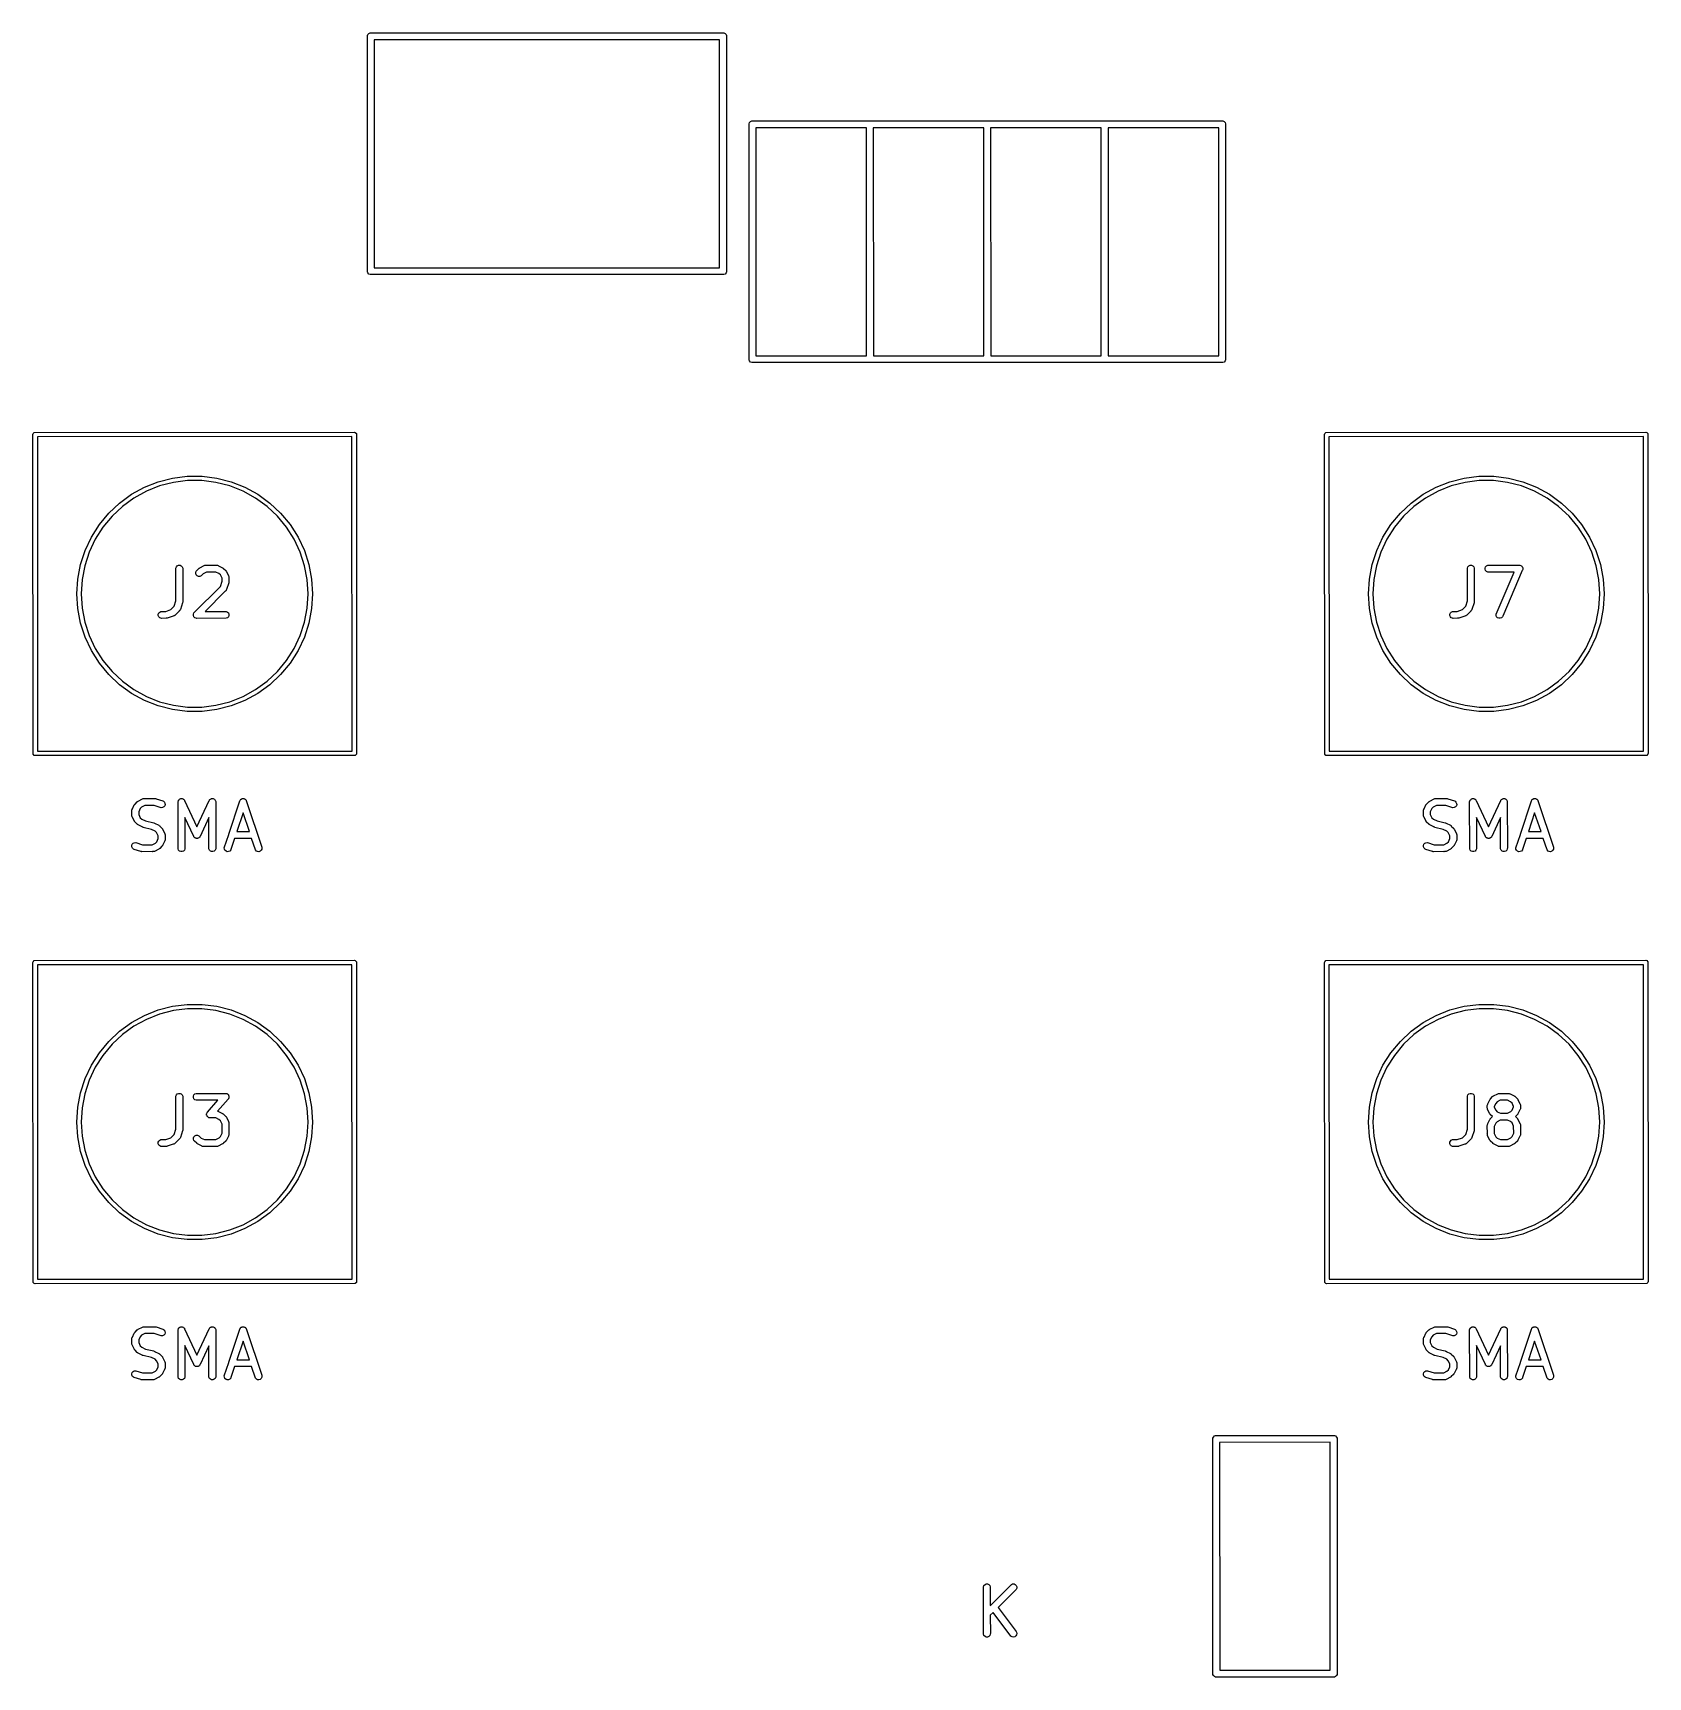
# Model space of a CAD drawing. Extents: x 5.39 to 6.77, y -4.34 to -2.94.
import ezdxf

# ---------------------------------------------------------------- set-up
doc = ezdxf.new("R2010")
doc.units = 0
doc.header["$MEASUREMENT"] = 0
doc.layers.add('BLACK', color=7, linetype='CONTINUOUS')

msp = doc.modelspace()

# ---------------------------------------------------------------- linework, layer by layer
at = {"layer": 'BLACK', "linetype": 'CONTINUOUS'}
for p, q in [((5.6776, -2.9429), (5.6781, -2.9419)), ((5.6781, -2.9419), (5.6789, -2.941)), ((5.6789, -2.941), (5.6799, -2.9406)), ((5.6799, -2.9406), (5.9805, -2.9406)), ((5.9805, -2.9406), (5.9811, -2.9406)), ((5.9811, -2.9406), (5.9822, -2.941)), ((5.9822, -2.941), (5.983, -2.9419)), ((5.983, -2.9419), (5.9834, -2.9429)), ((5.6776, -2.9435), (5.6776, -2.9429)), ((5.6776, -3.1441), (5.6776, -2.9435)), ((5.9776, -2.9464), (5.6834, -2.9465)), ((5.6834, -2.9465), (5.6835, -3.1406)), ((5.9776, -3.1406), (5.9776, -2.9464)), ((5.9834, -2.9429), (5.9835, -3.1435)), ((6.0026, -3.0179), (6.0031, -3.0169)), ((6.0026, -3.0185), (6.0026, -3.0179)), ((6.0026, -3.2191), (6.0026, -3.0185)), ((6.0031, -3.0169), (6.0039, -3.016)), ((6.0039, -3.016), (6.0049, -3.0156)), ((6.0049, -3.0156), (6.1055, -3.0156)), ((6.1026, -3.0214), (6.0084, -3.0215)), ((6.0084, -3.0215), (6.0085, -3.2156)), ((6.1026, -3.2156), (6.1026, -3.0214)), ((6.1055, -3.0156), (6.1061, -3.0156)), ((6.1061, -3.0156), (6.2055, -3.0156)), ((6.2026, -3.0214), (6.1084, -3.0215)), ((6.1084, -3.0215), (6.1085, -3.2156)), ((6.2026, -3.2156), (6.2026, -3.0214)), ((6.2055, -3.0156), (6.2061, -3.0156)), ((6.2061, -3.0156), (6.3055, -3.0156)), ((6.3026, -3.0214), (6.2084, -3.0215)), ((6.2084, -3.0215), (6.2085, -3.2156)), ((6.3026, -3.2156), (6.3026, -3.0214)), ((6.3055, -3.0156), (6.3061, -3.0156)), ((6.3061, -3.0156), (6.4055, -3.0156)), ((6.4026, -3.0214), (6.3084, -3.0215)), ((6.3084, -3.0215), (6.3085, -3.2156)), ((6.4026, -3.2156), (6.4026, -3.0214)), ((6.4055, -3.0156), (6.4061, -3.0156)), ((6.4061, -3.0156), (6.4072, -3.016)), ((6.4072, -3.016), (6.408, -3.0169)), ((6.408, -3.0169), (6.4084, -3.0179)), ((6.4084, -3.0179), (6.4085, -3.2185)), ((5.6781, -3.1451), (5.6776, -3.1441)), ((5.6789, -3.146), (5.6781, -3.1451)), ((5.6799, -3.1464), (5.6789, -3.146)), ((5.6805, -3.1465), (5.6799, -3.1464)), ((5.9811, -3.1464), (5.6805, -3.1465)), ((5.6835, -3.1406), (5.9776, -3.1406)), ((5.9822, -3.146), (5.9811, -3.1464)), ((5.983, -3.1451), (5.9822, -3.146)), ((5.9834, -3.1441), (5.983, -3.1451)), ((5.9835, -3.1435), (5.9834, -3.1441)), ((6.0031, -3.2201), (6.0026, -3.2191)), ((6.0039, -3.221), (6.0031, -3.2201)), ((6.0049, -3.2214), (6.0039, -3.221)), ((6.0055, -3.2215), (6.0049, -3.2214)), ((6.1049, -3.2214), (6.0055, -3.2215)), ((6.0085, -3.2156), (6.1026, -3.2156)), ((6.1055, -3.2215), (6.1049, -3.2214)), ((6.2049, -3.2214), (6.1055, -3.2215)), ((6.1085, -3.2156), (6.2026, -3.2156)), ((6.2055, -3.2215), (6.2049, -3.2214)), ((6.3049, -3.2214), (6.2055, -3.2215)), ((6.2085, -3.2156), (6.3026, -3.2156)), ((6.3055, -3.2215), (6.3049, -3.2214)), ((6.4061, -3.2214), (6.3055, -3.2215)), ((6.3085, -3.2156), (6.4026, -3.2156)), ((6.4072, -3.221), (6.4061, -3.2214)), ((6.408, -3.2201), (6.4072, -3.221)), ((6.4084, -3.2191), (6.408, -3.2201)), ((6.4085, -3.2185), (6.4084, -3.2191)), ((5.3927, -3.2827), (5.3929, -3.2819)), ((5.3929, -3.5551), (5.3927, -3.2827)), ((5.3929, -3.2819), (5.3939, -3.2809)), ((5.3939, -3.2809), (5.6663, -3.2807)), ((5.6644, -3.2845), (5.3965, -3.2846)), ((5.3965, -3.2846), (5.3967, -3.5525)), ((5.6645, -3.5524), (5.6644, -3.2845)), ((5.6663, -3.2807), (5.6671, -3.2809)), ((5.6671, -3.2809), (5.6682, -3.2819)), ((5.6682, -3.2819), (5.6683, -3.5543)), ((6.4927, -3.2827), (6.4929, -3.2819)), ((6.4929, -3.5551), (6.4927, -3.2827)), ((6.4929, -3.2819), (6.4939, -3.2809)), ((6.4939, -3.2809), (6.7663, -3.2807)), ((6.7644, -3.2845), (6.4965, -3.2846)), ((6.4965, -3.2846), (6.4967, -3.5525)), ((6.7645, -3.5524), (6.7644, -3.2845)), ((6.7663, -3.2807), (6.7671, -3.2809)), ((6.7671, -3.2809), (6.7682, -3.2819)), ((6.7682, -3.2819), (6.7683, -3.5543)), ((5.4995, -3.323), (5.5117, -3.3199)), ((5.5117, -3.3199), (5.5242, -3.3183)), ((5.5242, -3.3183), (5.5368, -3.3183)), ((5.5368, -3.3183), (5.5493, -3.3199)), ((5.5493, -3.3199), (5.5615, -3.323)), ((6.5995, -3.323), (6.6117, -3.3199)), ((6.6117, -3.3199), (6.6242, -3.3183)), ((6.6242, -3.3183), (6.6368, -3.3183)), ((6.6368, -3.3183), (6.6493, -3.3199)), ((6.6493, -3.3199), (6.6615, -3.323)), ((5.4665, -3.3411), (5.4767, -3.3337)), ((5.4767, -3.3337), (5.4878, -3.3277)), ((5.4894, -3.3311), (5.4787, -3.3369)), ((5.4878, -3.3277), (5.4995, -3.323)), ((5.5006, -3.3266), (5.4894, -3.3311)), ((5.5124, -3.3236), (5.5006, -3.3266)), ((5.5244, -3.322), (5.5124, -3.3236)), ((5.5366, -3.322), (5.5244, -3.322)), ((5.5486, -3.3236), (5.5366, -3.322)), ((5.5604, -3.3266), (5.5486, -3.3236)), ((5.5717, -3.3311), (5.5604, -3.3266)), ((5.5615, -3.323), (5.5733, -3.3277)), ((5.5823, -3.3369), (5.5717, -3.3311)), ((5.5733, -3.3277), (5.5843, -3.3337)), ((5.5843, -3.3337), (5.5945, -3.3411)), ((6.5665, -3.3411), (6.5767, -3.3337)), ((6.5767, -3.3337), (6.5878, -3.3277)), ((6.5894, -3.3311), (6.5787, -3.3369)), ((6.5878, -3.3277), (6.5995, -3.323)), ((6.6006, -3.3266), (6.5894, -3.3311)), ((6.6124, -3.3236), (6.6006, -3.3266)), ((6.6244, -3.322), (6.6124, -3.3236)), ((6.6366, -3.322), (6.6244, -3.322)), ((6.6486, -3.3236), (6.6366, -3.322)), ((6.6604, -3.3266), (6.6486, -3.3236)), ((6.6717, -3.3311), (6.6604, -3.3266)), ((6.6615, -3.323), (6.6733, -3.3277)), ((6.6823, -3.3369), (6.6717, -3.3311)), ((6.6733, -3.3277), (6.6843, -3.3337)), ((6.6843, -3.3337), (6.6945, -3.3411)), ((5.4573, -3.3498), (5.4665, -3.3411)), ((5.4689, -3.344), (5.4601, -3.3523)), ((5.4787, -3.3369), (5.4689, -3.344)), ((5.5921, -3.344), (5.5823, -3.3369)), ((5.601, -3.3523), (5.5921, -3.344)), ((5.5945, -3.3411), (5.6037, -3.3498)), ((6.5573, -3.3498), (6.5665, -3.3411)), ((6.5689, -3.344), (6.5601, -3.3523)), ((6.5787, -3.3369), (6.5689, -3.344)), ((6.6921, -3.344), (6.6823, -3.3369)), ((6.701, -3.3523), (6.6921, -3.344)), ((6.6945, -3.3411), (6.7037, -3.3498)), ((5.4425, -3.3701), (5.4493, -3.3595)), ((5.4523, -3.3617), (5.4458, -3.3719)), ((5.4493, -3.3595), (5.4573, -3.3498)), ((5.4601, -3.3523), (5.4523, -3.3617)), ((5.6087, -3.3617), (5.601, -3.3523)), ((5.6037, -3.3498), (5.6117, -3.3595)), ((5.6152, -3.3719), (5.6087, -3.3617)), ((5.6117, -3.3595), (5.6185, -3.3701)), ((6.5425, -3.3701), (6.5493, -3.3595)), ((6.5523, -3.3617), (6.5458, -3.3719)), ((6.5493, -3.3595), (6.5573, -3.3498)), ((6.5601, -3.3523), (6.5523, -3.3617)), ((6.7087, -3.3617), (6.701, -3.3523)), ((6.7037, -3.3498), (6.7117, -3.3595)), ((6.7152, -3.3719), (6.7087, -3.3617)), ((6.7117, -3.3595), (6.7185, -3.3701)), ((5.4372, -3.3815), (5.4425, -3.3701)), ((5.4458, -3.3719), (5.4407, -3.3829)), ((5.6204, -3.3829), (5.6152, -3.3719)), ((5.6185, -3.3701), (5.6239, -3.3815)), ((6.5372, -3.3815), (6.5425, -3.3701)), ((6.5458, -3.3719), (6.5407, -3.3829)), ((6.7204, -3.3829), (6.7152, -3.3719)), ((6.7185, -3.3701), (6.7239, -3.3815)), ((5.4333, -3.3935), (5.4372, -3.3815)), ((5.4407, -3.3829), (5.4369, -3.3945)), ((5.6241, -3.3945), (5.6204, -3.3829)), ((5.6239, -3.3815), (5.6278, -3.3935)), ((6.5333, -3.3935), (6.5372, -3.3815)), ((6.5407, -3.3829), (6.5369, -3.3945)), ((6.7241, -3.3945), (6.7204, -3.3829)), ((6.7239, -3.3815), (6.7278, -3.3935)), ((5.4309, -3.4059), (5.4333, -3.3935)), ((5.4369, -3.3945), (5.4346, -3.4064)), ((5.5144, -3.397), (5.5145, -3.3965)), ((5.5145, -3.4245), (5.5144, -3.397)), ((5.5145, -3.3965), (5.5149, -3.3954)), ((5.5149, -3.3954), (5.5157, -3.3946)), ((5.5157, -3.3946), (5.5168, -3.3941)), ((5.5168, -3.3941), (5.518, -3.3941)), ((5.518, -3.3941), (5.519, -3.3946)), ((5.519, -3.3946), (5.5198, -3.3954)), ((5.5198, -3.3954), (5.5203, -3.3965)), ((5.5203, -3.3965), (5.5203, -3.4252)), ((5.5314, -3.4002), (5.5318, -3.3991)), ((5.5314, -3.4014), (5.5314, -3.4002)), ((5.5318, -3.4024), (5.5314, -3.4014)), ((5.5318, -3.3991), (5.534, -3.3968)), ((5.5326, -3.4032), (5.5318, -3.4024)), ((5.5337, -3.4037), (5.5326, -3.4032)), ((5.5348, -3.4037), (5.5337, -3.4037)), ((5.534, -3.3968), (5.5343, -3.3966)), ((5.5343, -3.3966), (5.5343, -3.3966)), ((5.5343, -3.3966), (5.5344, -3.3966)), ((5.5344, -3.3966), (5.5345, -3.3965)), ((5.5345, -3.3965), (5.5348, -3.3963)), ((5.5348, -3.3963), (5.5386, -3.3944)), ((5.5359, -3.4032), (5.5348, -3.4037)), ((5.5363, -3.4029), (5.5359, -3.4032)), ((5.5378, -3.4014), (5.5363, -3.4029)), ((5.5405, -3.4), (5.5378, -3.4014)), ((5.5386, -3.3944), (5.5391, -3.3942)), ((5.5391, -3.3942), (5.5392, -3.3942)), ((5.5392, -3.3942), (5.5393, -3.3941)), ((5.5393, -3.3941), (5.5398, -3.3941)), ((5.5398, -3.3941), (5.5403, -3.3941)), ((5.5403, -3.3941), (5.5403, -3.3941)), ((5.5403, -3.3941), (5.5493, -3.3941)), ((5.5485, -3.3999), (5.5405, -3.4)), ((5.5512, -3.4013), (5.5485, -3.3999)), ((5.5493, -3.3941), (5.5498, -3.3941)), ((5.5498, -3.3941), (5.5499, -3.3942)), ((5.5499, -3.3942), (5.55, -3.3942)), ((5.55, -3.3942), (5.5506, -3.3944)), ((5.5506, -3.3944), (5.5509, -3.3946)), ((5.5509, -3.3946), (5.5509, -3.3946)), ((5.5509, -3.3946), (5.5543, -3.3963)), ((5.5524, -3.4024), (5.5512, -3.4013)), ((5.5538, -3.4052), (5.5524, -3.4024)), ((5.5543, -3.3963), (5.5546, -3.3964)), ((5.5546, -3.3964), (5.5546, -3.3965)), ((5.5546, -3.3965), (5.5547, -3.3965)), ((5.5547, -3.3965), (5.5548, -3.3966)), ((5.5548, -3.3966), (5.555, -3.3968)), ((5.555, -3.3968), (5.557, -3.3987)), ((5.557, -3.3987), (5.5572, -3.3989)), ((5.5572, -3.3989), (5.5572, -3.399)), ((5.5572, -3.399), (5.5572, -3.399)), ((5.5572, -3.399), (5.5573, -3.3991)), ((5.5573, -3.3991), (5.5575, -3.3995)), ((5.5575, -3.3995), (5.5594, -3.4032)), ((5.5594, -3.4032), (5.5596, -3.4038)), ((5.5596, -3.4038), (5.5596, -3.4039)), ((5.5596, -3.4039), (5.5597, -3.404)), ((5.5597, -3.404), (5.5597, -3.4045)), ((5.6264, -3.4064), (5.6241, -3.3945)), ((5.6278, -3.3935), (5.6301, -3.4059)), ((6.5309, -3.4059), (6.5333, -3.3935)), ((6.5369, -3.3945), (6.5346, -3.4064)), ((6.6144, -3.397), (6.6145, -3.3965)), ((6.6145, -3.4245), (6.6144, -3.397)), ((6.6145, -3.3965), (6.6149, -3.3954)), ((6.6149, -3.3954), (6.6157, -3.3946)), ((6.6157, -3.3946), (6.6168, -3.3941)), ((6.6168, -3.3941), (6.618, -3.3941)), ((6.618, -3.3941), (6.619, -3.3946)), ((6.619, -3.3946), (6.6198, -3.3954)), ((6.6198, -3.3954), (6.6203, -3.3965)), ((6.6203, -3.3965), (6.6203, -3.4252)), ((6.6295, -3.3965), (6.6299, -3.3954)), ((6.6295, -3.3976), (6.6295, -3.3965)), ((6.6299, -3.3987), (6.6295, -3.3976)), ((6.6299, -3.3954), (6.6307, -3.3946)), ((6.6307, -3.3995), (6.6299, -3.3987)), ((6.6307, -3.3946), (6.6318, -3.3941)), ((6.6318, -3.3999), (6.6307, -3.3995)), ((6.6318, -3.3941), (6.6586, -3.3941)), ((6.6324, -3.4), (6.6318, -3.3999)), ((6.6542, -3.3999), (6.6324, -3.4)), ((6.6389, -3.4358), (6.6542, -3.3999)), ((6.6611, -3.3987), (6.6445, -3.4376)), ((6.6586, -3.3941), (6.6592, -3.3941)), ((6.6592, -3.3941), (6.6592, -3.3942)), ((6.6592, -3.3942), (6.6592, -3.3942)), ((6.6592, -3.3942), (6.6598, -3.3944)), ((6.6598, -3.3944), (6.6603, -3.3946)), ((6.6603, -3.3946), (6.6603, -3.3946)), ((6.6603, -3.3946), (6.6603, -3.3946)), ((6.6603, -3.3946), (6.6607, -3.395)), ((6.6607, -3.395), (6.6611, -3.3954)), ((6.6611, -3.3954), (6.6611, -3.3954)), ((6.6611, -3.3954), (6.6611, -3.3954)), ((6.6611, -3.3954), (6.6613, -3.3959)), ((6.6613, -3.3982), (6.6611, -3.3987)), ((6.6611, -3.3987), (6.6611, -3.3987)), ((6.6613, -3.3959), (6.6615, -3.3965)), ((6.6615, -3.3977), (6.6613, -3.3982)), ((6.6615, -3.3965), (6.6615, -3.3965)), ((6.6615, -3.3965), (6.6615, -3.3965)), ((6.6615, -3.3965), (6.6615, -3.3971)), ((6.6615, -3.3971), (6.6615, -3.3976)), ((6.6615, -3.3976), (6.6615, -3.3976)), ((6.6615, -3.3976), (6.6615, -3.3977)), ((6.7264, -3.4064), (6.7241, -3.3945)), ((6.7278, -3.3935), (6.7301, -3.4059)), ((5.4301, -3.4185), (5.4309, -3.4059)), ((5.4346, -3.4064), (5.4339, -3.4185)), ((5.5299, -3.4348), (5.5524, -3.4122)), ((5.5566, -3.4163), (5.5395, -3.4335)), ((5.5524, -3.4122), (5.5538, -3.4077)), ((5.5538, -3.4077), (5.5538, -3.4052)), ((5.5567, -3.4162), (5.5566, -3.4163)), ((5.557, -3.4159), (5.5567, -3.4162)), ((5.5573, -3.4156), (5.557, -3.4159)), ((5.5574, -3.4155), (5.5573, -3.4156)), ((5.5577, -3.4148), (5.5574, -3.4154)), ((5.5574, -3.4154), (5.5574, -3.4155)), ((5.5595, -3.4092), (5.5577, -3.4148)), ((5.5597, -3.4089), (5.5595, -3.4092)), ((5.5597, -3.4045), (5.5597, -3.4049)), ((5.5597, -3.4049), (5.5597, -3.405)), ((5.5597, -3.405), (5.5597, -3.4083)), ((5.5597, -3.4083), (5.5597, -3.4086)), ((5.5597, -3.4086), (5.5597, -3.4087)), ((5.5597, -3.4087), (5.5597, -3.4087)), ((5.5597, -3.4087), (5.5597, -3.4089)), ((5.6272, -3.4185), (5.6264, -3.4064)), ((5.6301, -3.4059), (5.6309, -3.4185)), ((6.5301, -3.4185), (6.5309, -3.4059)), ((6.5346, -3.4064), (6.5339, -3.4185)), ((6.7272, -3.4185), (6.7264, -3.4064)), ((6.7301, -3.4059), (6.7309, -3.4185)), ((5.4309, -3.4311), (5.4301, -3.4185)), ((5.4333, -3.4435), (5.4309, -3.4311)), ((5.4339, -3.4185), (5.4346, -3.4306)), ((5.4346, -3.4306), (5.4369, -3.4425)), ((5.5058, -3.4335), (5.5103, -3.4319)), ((5.5103, -3.4319), (5.513, -3.4291)), ((5.513, -3.4291), (5.5145, -3.4245)), ((5.5183, -3.4317), (5.5181, -3.4322)), ((5.5201, -3.4261), (5.5183, -3.4317)), ((5.5203, -3.4257), (5.5201, -3.4261)), ((5.5203, -3.4252), (5.5203, -3.4255)), ((5.5203, -3.4255), (5.5203, -3.4255)), ((5.5203, -3.4255), (5.5203, -3.4256)), ((5.5203, -3.4256), (5.5203, -3.4257)), ((5.6241, -3.4425), (5.6264, -3.4306)), ((5.6264, -3.4306), (5.6272, -3.4185)), ((5.6301, -3.4311), (5.6278, -3.4435)), ((5.6309, -3.4185), (5.6301, -3.4311)), ((6.5309, -3.4311), (6.5301, -3.4185)), ((6.5333, -3.4435), (6.5309, -3.4311)), ((6.5339, -3.4185), (6.5346, -3.4306)), ((6.5346, -3.4306), (6.5369, -3.4425)), ((6.6058, -3.4335), (6.6103, -3.4319)), ((6.6103, -3.4319), (6.613, -3.4291)), ((6.613, -3.4291), (6.6145, -3.4245)), ((6.6183, -3.4317), (6.6181, -3.4322)), ((6.6201, -3.4261), (6.6183, -3.4317)), ((6.6203, -3.4257), (6.6201, -3.4261)), ((6.6203, -3.4252), (6.6203, -3.4255)), ((6.6203, -3.4255), (6.6203, -3.4255)), ((6.6203, -3.4255), (6.6203, -3.4256)), ((6.6203, -3.4256), (6.6203, -3.4257)), ((6.7241, -3.4425), (6.7264, -3.4306)), ((6.7264, -3.4306), (6.7272, -3.4185)), ((6.7301, -3.4311), (6.7278, -3.4435)), ((6.7309, -3.4185), (6.7301, -3.4311)), ((5.4372, -3.4555), (5.4333, -3.4435)), ((5.4369, -3.4425), (5.4407, -3.4541)), ((5.4995, -3.4358), (5.4999, -3.4348)), ((5.4995, -3.437), (5.4995, -3.4358)), ((5.4999, -3.4381), (5.4995, -3.437)), ((5.4999, -3.4348), (5.5007, -3.434)), ((5.5007, -3.4389), (5.4999, -3.4381)), ((5.5007, -3.434), (5.5018, -3.4335)), ((5.5018, -3.4393), (5.5007, -3.4389)), ((5.5018, -3.4335), (5.5058, -3.4335)), ((5.5024, -3.4394), (5.5018, -3.4393)), ((5.5061, -3.4393), (5.5024, -3.4394)), ((5.5065, -3.4393), (5.5061, -3.4393)), ((5.5067, -3.4393), (5.5065, -3.4393)), ((5.5068, -3.4393), (5.5067, -3.4393)), ((5.5067, -3.4393), (5.5067, -3.4393)), ((5.5071, -3.4392), (5.5068, -3.4393)), ((5.5123, -3.4374), (5.5071, -3.4392)), ((5.5127, -3.4373), (5.5123, -3.4374)), ((5.5123, -3.4374), (5.5123, -3.4374)), ((5.5132, -3.4371), (5.5127, -3.4373)), ((5.5133, -3.437), (5.5132, -3.4371)), ((5.5134, -3.437), (5.5133, -3.437)), ((5.5139, -3.4366), (5.5134, -3.437)), ((5.5173, -3.4332), (5.5139, -3.4366)), ((5.5176, -3.4328), (5.5173, -3.4331)), ((5.5173, -3.4331), (5.5173, -3.4332)), ((5.518, -3.4324), (5.5176, -3.4328)), ((5.5181, -3.4322), (5.518, -3.4323)), ((5.518, -3.4323), (5.518, -3.4324)), ((5.5295, -3.4358), (5.5299, -3.4348)), ((5.5295, -3.437), (5.5295, -3.4358)), ((5.5299, -3.4381), (5.5295, -3.437)), ((5.5307, -3.4389), (5.5299, -3.4381)), ((5.5318, -3.4393), (5.5307, -3.4389)), ((5.5324, -3.4394), (5.5318, -3.4393)), ((5.5573, -3.4393), (5.5324, -3.4394)), ((5.5395, -3.4335), (5.5568, -3.4335)), ((5.5568, -3.4335), (5.5573, -3.4335)), ((5.5573, -3.4335), (5.5584, -3.434)), ((5.5584, -3.4389), (5.5573, -3.4393)), ((5.5584, -3.434), (5.5592, -3.4348)), ((5.5592, -3.4381), (5.5584, -3.4389)), ((5.5592, -3.4348), (5.5597, -3.4358)), ((5.5597, -3.437), (5.5592, -3.4381)), ((5.5597, -3.4358), (5.5597, -3.437)), ((5.6204, -3.4541), (5.6241, -3.4425)), ((5.6278, -3.4435), (5.6239, -3.4555)), ((6.5372, -3.4555), (6.5333, -3.4435)), ((6.5369, -3.4425), (6.5407, -3.4541)), ((6.5995, -3.4358), (6.5999, -3.4348)), ((6.5995, -3.437), (6.5995, -3.4358)), ((6.5999, -3.4381), (6.5995, -3.437)), ((6.5999, -3.4348), (6.6007, -3.434)), ((6.6007, -3.4389), (6.5999, -3.4381)), ((6.6007, -3.434), (6.6018, -3.4335)), ((6.6018, -3.4393), (6.6007, -3.4389)), ((6.6018, -3.4335), (6.6058, -3.4335)), ((6.6024, -3.4394), (6.6018, -3.4393)), ((6.6061, -3.4393), (6.6024, -3.4394)), ((6.6065, -3.4393), (6.6061, -3.4393)), ((6.6067, -3.4393), (6.6065, -3.4393)), ((6.6068, -3.4393), (6.6067, -3.4393)), ((6.6067, -3.4393), (6.6067, -3.4393)), ((6.6071, -3.4392), (6.6068, -3.4393)), ((6.6123, -3.4374), (6.6071, -3.4392)), ((6.6127, -3.4373), (6.6123, -3.4374)), ((6.6123, -3.4374), (6.6123, -3.4374)), ((6.6132, -3.4371), (6.6127, -3.4373)), ((6.6133, -3.437), (6.6132, -3.4371)), ((6.6134, -3.437), (6.6133, -3.437)), ((6.6139, -3.4366), (6.6134, -3.437)), ((6.6173, -3.4332), (6.6139, -3.4366)), ((6.6176, -3.4328), (6.6173, -3.4331)), ((6.6173, -3.4331), (6.6173, -3.4332)), ((6.618, -3.4324), (6.6176, -3.4328)), ((6.6181, -3.4322), (6.618, -3.4323)), ((6.618, -3.4323), (6.618, -3.4324)), ((6.6389, -3.437), (6.6389, -3.4358)), ((6.6393, -3.438), (6.6389, -3.437)), ((6.6401, -3.4388), (6.6393, -3.438)), ((6.6411, -3.4393), (6.6401, -3.4388)), ((6.6423, -3.4393), (6.6411, -3.4393)), ((6.6434, -3.4389), (6.6423, -3.4393)), ((6.6442, -3.4381), (6.6434, -3.4389)), ((6.6445, -3.4376), (6.6442, -3.4381)), ((6.7204, -3.4541), (6.7241, -3.4425)), ((6.7278, -3.4435), (6.7239, -3.4555)), ((5.4425, -3.4669), (5.4372, -3.4555)), ((5.4407, -3.4541), (5.4458, -3.4651)), ((5.6152, -3.4651), (5.6204, -3.4541)), ((5.6239, -3.4555), (5.6185, -3.4669)), ((6.5425, -3.4669), (6.5372, -3.4555)), ((6.5407, -3.4541), (6.5458, -3.4651)), ((6.7152, -3.4651), (6.7204, -3.4541)), ((6.7239, -3.4555), (6.7185, -3.4669)), ((5.4493, -3.4775), (5.4425, -3.4669)), ((5.4458, -3.4651), (5.4523, -3.4753)), ((5.6087, -3.4753), (5.6152, -3.4651)), ((5.6185, -3.4669), (5.6117, -3.4775)), ((6.5493, -3.4775), (6.5425, -3.4669)), ((6.5458, -3.4651), (6.5523, -3.4753)), ((6.7087, -3.4753), (6.7152, -3.4651)), ((6.7185, -3.4669), (6.7117, -3.4775)), ((5.4573, -3.4872), (5.4493, -3.4775)), ((5.4523, -3.4753), (5.4601, -3.4847)), ((5.4665, -3.4959), (5.4573, -3.4872)), ((5.4601, -3.4847), (5.4689, -3.493)), ((5.5921, -3.493), (5.601, -3.4847)), ((5.6037, -3.4872), (5.5945, -3.4959)), ((5.601, -3.4847), (5.6087, -3.4753)), ((5.6117, -3.4775), (5.6037, -3.4872)), ((6.5573, -3.4872), (6.5493, -3.4775)), ((6.5523, -3.4753), (6.5601, -3.4847)), ((6.5665, -3.4959), (6.5573, -3.4872)), ((6.5601, -3.4847), (6.5689, -3.493)), ((6.6921, -3.493), (6.701, -3.4847)), ((6.7037, -3.4872), (6.6945, -3.4959)), ((6.701, -3.4847), (6.7087, -3.4753)), ((6.7117, -3.4775), (6.7037, -3.4872)), ((5.4767, -3.5033), (5.4665, -3.4959)), ((5.4689, -3.493), (5.4787, -3.5001)), ((5.4787, -3.5001), (5.4894, -3.506)), ((5.5717, -3.506), (5.5823, -3.5001)), ((5.5823, -3.5001), (5.5921, -3.493)), ((5.5945, -3.4959), (5.5843, -3.5033)), ((6.5767, -3.5033), (6.5665, -3.4959)), ((6.5689, -3.493), (6.5787, -3.5001)), ((6.5787, -3.5001), (6.5894, -3.506)), ((6.6717, -3.506), (6.6823, -3.5001)), ((6.6823, -3.5001), (6.6921, -3.493)), ((6.6945, -3.4959), (6.6843, -3.5033)), ((5.4878, -3.5093), (5.4767, -3.5033)), ((5.4995, -3.514), (5.4878, -3.5093)), ((5.4894, -3.506), (5.5006, -3.5104)), ((5.5117, -3.5171), (5.4995, -3.514)), ((5.5006, -3.5104), (5.5124, -3.5134)), ((5.5124, -3.5134), (5.5244, -3.515)), ((5.5244, -3.515), (5.5366, -3.515)), ((5.5366, -3.515), (5.5486, -3.5134)), ((5.5486, -3.5134), (5.5604, -3.5104)), ((5.5615, -3.514), (5.5493, -3.5171)), ((5.5604, -3.5104), (5.5717, -3.506)), ((5.5733, -3.5093), (5.5615, -3.514)), ((5.5843, -3.5033), (5.5733, -3.5093)), ((6.5878, -3.5093), (6.5767, -3.5033)), ((6.5995, -3.514), (6.5878, -3.5093)), ((6.5894, -3.506), (6.6006, -3.5104)), ((6.6117, -3.5171), (6.5995, -3.514)), ((6.6006, -3.5104), (6.6124, -3.5134)), ((6.6124, -3.5134), (6.6244, -3.515)), ((6.6244, -3.515), (6.6366, -3.515)), ((6.6366, -3.515), (6.6486, -3.5134)), ((6.6486, -3.5134), (6.6604, -3.5104)), ((6.6615, -3.514), (6.6493, -3.5171)), ((6.6604, -3.5104), (6.6717, -3.506)), ((6.6733, -3.5093), (6.6615, -3.514)), ((6.6843, -3.5033), (6.6733, -3.5093)), ((5.5242, -3.5187), (5.5117, -3.5171)), ((5.5368, -3.5187), (5.5242, -3.5187)), ((5.5493, -3.5171), (5.5368, -3.5187)), ((6.6242, -3.5187), (6.6117, -3.5171)), ((6.6368, -3.5187), (6.6242, -3.5187)), ((6.6493, -3.5171), (6.6368, -3.5187)), ((5.3939, -3.5561), (5.3929, -3.5551)), ((5.3947, -3.5563), (5.3939, -3.5561)), ((5.6671, -3.5561), (5.3947, -3.5563)), ((5.3967, -3.5525), (5.6645, -3.5524)), ((5.6682, -3.5551), (5.6671, -3.5561)), ((5.6683, -3.5543), (5.6682, -3.5551)), ((6.4939, -3.5561), (6.4929, -3.5551)), ((6.4947, -3.5563), (6.4939, -3.5561)), ((6.7671, -3.5561), (6.4947, -3.5563)), ((6.4967, -3.5525), (6.7645, -3.5524)), ((6.7682, -3.5551), (6.7671, -3.5561)), ((6.7683, -3.5543), (6.7682, -3.5551)), ((5.4775, -3.6017), (5.4791, -3.5983)), ((5.4791, -3.5983), (5.4793, -3.598)), ((5.4793, -3.598), (5.4794, -3.5979)), ((5.4793, -3.598), (5.4793, -3.598)), ((5.4794, -3.5978), (5.4797, -3.5976)), ((5.4794, -3.5979), (5.4794, -3.5978)), ((5.4797, -3.5976), (5.4816, -3.5956)), ((5.4816, -3.5956), (5.4818, -3.5955)), ((5.4818, -3.5955), (5.4818, -3.5954)), ((5.4818, -3.5954), (5.4819, -3.5954)), ((5.4819, -3.5954), (5.482, -3.5953)), ((5.482, -3.5953), (5.4823, -3.5951)), ((5.4823, -3.5951), (5.4861, -3.5932)), ((5.4853, -3.6002), (5.4841, -3.6014)), ((5.488, -3.5988), (5.4853, -3.6002)), ((5.4861, -3.5932), (5.4866, -3.593)), ((5.4866, -3.593), (5.4867, -3.593)), ((5.4867, -3.593), (5.4868, -3.593)), ((5.4868, -3.593), (5.4873, -3.593)), ((5.4873, -3.593), (5.4878, -3.5929)), ((5.4878, -3.5929), (5.4878, -3.593)), ((5.4878, -3.593), (5.4968, -3.5929)), ((5.4961, -3.5988), (5.488, -3.5988)), ((5.502, -3.6007), (5.4961, -3.5988)), ((5.4968, -3.5929), (5.4971, -3.5929)), ((5.4971, -3.5929), (5.4971, -3.5929)), ((5.4971, -3.5929), (5.4972, -3.5929)), ((5.4972, -3.5929), (5.4973, -3.593)), ((5.4973, -3.593), (5.4977, -3.5931)), ((5.4977, -3.5931), (5.5033, -3.5949)), ((5.5042, -3.6001), (5.5032, -3.6006)), ((5.5033, -3.5949), (5.5039, -3.5952)), ((5.5039, -3.5952), (5.5047, -3.5959)), ((5.505, -3.5992), (5.5042, -3.6001)), ((5.5047, -3.5959), (5.5052, -3.597)), ((5.5053, -3.5981), (5.505, -3.5992)), ((5.5052, -3.597), (5.5053, -3.5981)), ((5.5163, -3.5955), (5.5163, -3.5954)), ((5.5163, -3.5954), (5.5164, -3.5954)), ((5.5163, -3.5959), (5.5163, -3.5955)), ((5.5164, -3.6358), (5.5163, -3.5959)), ((5.5164, -3.5953), (5.5166, -3.5948)), ((5.5164, -3.5954), (5.5164, -3.5953)), ((5.5166, -3.5948), (5.5167, -3.5943)), ((5.5167, -3.5943), (5.5168, -3.5943)), ((5.5168, -3.5942), (5.5172, -3.5939)), ((5.5168, -3.5943), (5.5168, -3.5942)), ((5.5172, -3.5939), (5.5175, -3.5935)), ((5.5175, -3.5935), (5.5176, -3.5935)), ((5.5176, -3.5934), (5.5181, -3.5932)), ((5.5176, -3.5935), (5.5176, -3.5934)), ((5.5181, -3.5932), (5.5186, -3.593)), ((5.5186, -3.593), (5.5186, -3.593)), ((5.5186, -3.593), (5.5187, -3.593)), ((5.5187, -3.593), (5.5192, -3.593)), ((5.5192, -3.593), (5.5197, -3.5929)), ((5.5197, -3.5929), (5.5198, -3.593)), ((5.5198, -3.593), (5.5198, -3.593)), ((5.5198, -3.593), (5.5203, -3.5932)), ((5.5203, -3.5932), (5.5208, -3.5933)), ((5.5208, -3.5933), (5.5208, -3.5934)), ((5.5208, -3.5934), (5.5209, -3.5934)), ((5.5209, -3.5934), (5.5213, -3.5938)), ((5.5213, -3.5938), (5.5216, -3.5941)), ((5.5216, -3.5941), (5.5217, -3.5942)), ((5.5217, -3.5942), (5.5217, -3.5942)), ((5.5217, -3.5942), (5.5219, -3.5947)), ((5.5219, -3.5947), (5.5324, -3.6171)), ((5.5324, -3.6171), (5.5428, -3.5946)), ((5.5428, -3.5946), (5.543, -3.5943)), ((5.543, -3.5943), (5.5431, -3.5942)), ((5.5431, -3.5941), (5.5435, -3.5938)), ((5.5431, -3.5942), (5.5431, -3.5941)), ((5.5431, -3.5942), (5.5431, -3.5942)), ((5.5435, -3.5938), (5.5439, -3.5934)), ((5.5439, -3.5934), (5.544, -3.5933)), ((5.5439, -3.5934), (5.5439, -3.5934)), ((5.544, -3.5933), (5.5445, -3.5932)), ((5.5445, -3.5932), (5.5449, -3.593)), ((5.5449, -3.593), (5.545, -3.593)), ((5.545, -3.593), (5.5451, -3.5929)), ((5.5451, -3.5929), (5.5456, -3.593)), ((5.5456, -3.593), (5.5461, -3.593)), ((5.5461, -3.593), (5.5461, -3.593)), ((5.5461, -3.593), (5.5462, -3.593)), ((5.5462, -3.593), (5.5467, -3.5932)), ((5.5467, -3.5932), (5.5472, -3.5934)), ((5.5472, -3.5934), (5.5472, -3.5935)), ((5.5472, -3.5935), (5.5473, -3.5935)), ((5.5473, -3.5935), (5.5476, -3.5939)), ((5.5476, -3.5939), (5.548, -3.5942)), ((5.548, -3.5942), (5.548, -3.5943)), ((5.548, -3.5943), (5.548, -3.5943)), ((5.548, -3.5943), (5.5482, -3.5948)), ((5.5482, -3.5948), (5.5484, -3.5953)), ((5.5484, -3.5953), (5.5484, -3.5953)), ((5.5484, -3.5953), (5.5484, -3.5954)), ((5.5484, -3.5954), (5.5484, -3.5959)), ((5.5484, -3.5959), (5.5485, -3.6352)), ((5.5596, -3.6232), (5.569, -3.5949)), ((5.569, -3.5949), (5.5692, -3.5944)), ((5.5692, -3.5944), (5.5693, -3.5942)), ((5.5693, -3.5942), (5.5694, -3.594)), ((5.5694, -3.594), (5.5697, -3.5938)), ((5.5697, -3.5938), (5.5699, -3.5935)), ((5.5699, -3.5935), (5.5701, -3.5934)), ((5.5701, -3.5934), (5.5703, -3.5933)), ((5.5703, -3.5933), (5.5706, -3.5932)), ((5.5706, -3.5932), (5.571, -3.593)), ((5.571, -3.593), (5.5712, -3.593)), ((5.5712, -3.593), (5.5714, -3.5929)), ((5.5714, -3.5929), (5.5718, -3.593)), ((5.5718, -3.593), (5.5721, -3.5929)), ((5.5721, -3.5929), (5.5723, -3.593)), ((5.5723, -3.593), (5.5725, -3.593)), ((5.5725, -3.593), (5.5729, -3.5932)), ((5.5729, -3.5932), (5.5732, -3.5933)), ((5.5732, -3.5933), (5.5734, -3.5934)), ((5.5734, -3.5934), (5.5736, -3.5935)), ((5.5736, -3.5935), (5.5738, -3.5938)), ((5.5738, -3.5938), (5.5741, -3.594)), ((5.5741, -3.594), (5.5742, -3.5942)), ((5.5742, -3.5942), (5.5743, -3.5944)), ((5.5743, -3.5944), (5.5744, -3.5948)), ((5.5744, -3.5948), (5.5746, -3.5951)), ((5.5746, -3.5951), (5.5746, -3.5953)), ((5.5746, -3.5953), (5.5877, -3.6343)), ((6.5775, -3.6017), (6.5791, -3.5983)), ((6.5791, -3.5983), (6.5793, -3.598)), ((6.5793, -3.598), (6.5794, -3.5979)), ((6.5793, -3.598), (6.5793, -3.598)), ((6.5794, -3.5978), (6.5797, -3.5976)), ((6.5794, -3.5979), (6.5794, -3.5978)), ((6.5797, -3.5976), (6.5816, -3.5956)), ((6.5816, -3.5956), (6.5818, -3.5955)), ((6.5818, -3.5955), (6.5818, -3.5954)), ((6.5818, -3.5954), (6.5819, -3.5954)), ((6.5819, -3.5954), (6.582, -3.5953)), ((6.582, -3.5953), (6.5823, -3.5951)), ((6.5823, -3.5951), (6.5861, -3.5932)), ((6.5853, -3.6002), (6.5841, -3.6014)), ((6.588, -3.5988), (6.5853, -3.6002)), ((6.5861, -3.5932), (6.5866, -3.593)), ((6.5866, -3.593), (6.5867, -3.593)), ((6.5867, -3.593), (6.5868, -3.593)), ((6.5868, -3.593), (6.5873, -3.593)), ((6.5873, -3.593), (6.5878, -3.5929)), ((6.5878, -3.5929), (6.5878, -3.593)), ((6.5878, -3.593), (6.5968, -3.5929)), ((6.5961, -3.5988), (6.588, -3.5988)), ((6.602, -3.6007), (6.5961, -3.5988)), ((6.5968, -3.5929), (6.5971, -3.5929)), ((6.5971, -3.5929), (6.5971, -3.5929)), ((6.5971, -3.5929), (6.5972, -3.5929)), ((6.5972, -3.5929), (6.5973, -3.593)), ((6.5973, -3.593), (6.5977, -3.5931)), ((6.5977, -3.5931), (6.6033, -3.5949)), ((6.6042, -3.6001), (6.6032, -3.6006)), ((6.6033, -3.5949), (6.6039, -3.5952)), ((6.6039, -3.5952), (6.6047, -3.5959)), ((6.605, -3.5992), (6.6042, -3.6001)), ((6.6047, -3.5959), (6.6052, -3.597)), ((6.6053, -3.5981), (6.605, -3.5992)), ((6.6052, -3.597), (6.6053, -3.5981)), ((6.6163, -3.5955), (6.6163, -3.5954)), ((6.6163, -3.5954), (6.6164, -3.5954)), ((6.6163, -3.5959), (6.6163, -3.5955)), ((6.6164, -3.6358), (6.6163, -3.5959)), ((6.6164, -3.5953), (6.6166, -3.5948)), ((6.6164, -3.5954), (6.6164, -3.5953)), ((6.6166, -3.5948), (6.6167, -3.5943)), ((6.6167, -3.5943), (6.6168, -3.5943)), ((6.6168, -3.5942), (6.6172, -3.5939)), ((6.6168, -3.5943), (6.6168, -3.5942)), ((6.6172, -3.5939), (6.6175, -3.5935)), ((6.6175, -3.5935), (6.6176, -3.5935)), ((6.6176, -3.5934), (6.6181, -3.5932)), ((6.6176, -3.5935), (6.6176, -3.5934)), ((6.6181, -3.5932), (6.6186, -3.593)), ((6.6186, -3.593), (6.6186, -3.593)), ((6.6186, -3.593), (6.6187, -3.593)), ((6.6187, -3.593), (6.6192, -3.593)), ((6.6192, -3.593), (6.6197, -3.5929)), ((6.6197, -3.5929), (6.6198, -3.593)), ((6.6198, -3.593), (6.6198, -3.593)), ((6.6198, -3.593), (6.6203, -3.5932)), ((6.6203, -3.5932), (6.6208, -3.5933)), ((6.6208, -3.5933), (6.6208, -3.5934)), ((6.6208, -3.5934), (6.6209, -3.5934)), ((6.6209, -3.5934), (6.6213, -3.5938)), ((6.6213, -3.5938), (6.6216, -3.5941)), ((6.6216, -3.5941), (6.6217, -3.5942)), ((6.6217, -3.5942), (6.6217, -3.5942)), ((6.6217, -3.5942), (6.6219, -3.5947)), ((6.6219, -3.5947), (6.6324, -3.6171)), ((6.6324, -3.6171), (6.6428, -3.5946)), ((6.6428, -3.5946), (6.643, -3.5943)), ((6.643, -3.5943), (6.6431, -3.5942)), ((6.6431, -3.5941), (6.6435, -3.5938)), ((6.6431, -3.5942), (6.6431, -3.5941)), ((6.6431, -3.5942), (6.6431, -3.5942)), ((6.6435, -3.5938), (6.6439, -3.5934)), ((6.6439, -3.5934), (6.644, -3.5933)), ((6.6439, -3.5934), (6.6439, -3.5934)), ((6.644, -3.5933), (6.6445, -3.5932)), ((6.6445, -3.5932), (6.6449, -3.593)), ((6.6449, -3.593), (6.645, -3.593)), ((6.645, -3.593), (6.6451, -3.5929)), ((6.6451, -3.5929), (6.6456, -3.593)), ((6.6456, -3.593), (6.6461, -3.593)), ((6.6461, -3.593), (6.6461, -3.593)), ((6.6461, -3.593), (6.6462, -3.593)), ((6.6462, -3.593), (6.6467, -3.5932)), ((6.6467, -3.5932), (6.6472, -3.5934)), ((6.6472, -3.5934), (6.6472, -3.5935)), ((6.6472, -3.5935), (6.6473, -3.5935)), ((6.6473, -3.5935), (6.6476, -3.5939)), ((6.6476, -3.5939), (6.648, -3.5942)), ((6.648, -3.5942), (6.648, -3.5943)), ((6.648, -3.5943), (6.648, -3.5943)), ((6.648, -3.5943), (6.6482, -3.5948)), ((6.6482, -3.5948), (6.6484, -3.5953)), ((6.6484, -3.5953), (6.6484, -3.5953)), ((6.6484, -3.5953), (6.6484, -3.5954)), ((6.6484, -3.5954), (6.6484, -3.5959)), ((6.6484, -3.5959), (6.6485, -3.6352)), ((6.6596, -3.6232), (6.669, -3.5949)), ((6.669, -3.5949), (6.6692, -3.5944)), ((6.6692, -3.5944), (6.6693, -3.5942)), ((6.6693, -3.5942), (6.6694, -3.594)), ((6.6694, -3.594), (6.6697, -3.5938)), ((6.6697, -3.5938), (6.6699, -3.5935)), ((6.6699, -3.5935), (6.6701, -3.5934)), ((6.6701, -3.5934), (6.6703, -3.5933)), ((6.6703, -3.5933), (6.6706, -3.5932)), ((6.6706, -3.5932), (6.671, -3.593)), ((6.671, -3.593), (6.6712, -3.593)), ((6.6712, -3.593), (6.6714, -3.5929)), ((6.6714, -3.5929), (6.6718, -3.593)), ((6.6718, -3.593), (6.6721, -3.5929)), ((6.6721, -3.5929), (6.6723, -3.593)), ((6.6723, -3.593), (6.6725, -3.593)), ((6.6725, -3.593), (6.6729, -3.5932)), ((6.6729, -3.5932), (6.6732, -3.5933)), ((6.6732, -3.5933), (6.6734, -3.5934)), ((6.6734, -3.5934), (6.6736, -3.5935)), ((6.6736, -3.5935), (6.6738, -3.5938)), ((6.6738, -3.5938), (6.6741, -3.594)), ((6.6741, -3.594), (6.6742, -3.5942)), ((6.6742, -3.5942), (6.6743, -3.5944)), ((6.6743, -3.5944), (6.6744, -3.5948)), ((6.6744, -3.5948), (6.6746, -3.5951)), ((6.6746, -3.5951), (6.6746, -3.5953)), ((6.6746, -3.5953), (6.6877, -3.6343)), ((5.4769, -3.6034), (5.477, -3.6028)), ((5.477, -3.6067), (5.4769, -3.6034)), ((5.477, -3.6026), (5.4773, -3.6021)), ((5.477, -3.6027), (5.477, -3.6026)), ((5.477, -3.6028), (5.477, -3.6027)), ((5.477, -3.6071), (5.477, -3.6067)), ((5.477, -3.6067), (5.477, -3.6067)), ((5.477, -3.6077), (5.477, -3.6071)), ((5.477, -3.6078), (5.477, -3.6077)), ((5.477, -3.6079), (5.477, -3.6078)), ((5.4773, -3.6084), (5.477, -3.6079)), ((5.4773, -3.6021), (5.4774, -3.6017)), ((5.4792, -3.6122), (5.4773, -3.6084)), ((5.4774, -3.6017), (5.4775, -3.6017)), ((5.4793, -3.6125), (5.4792, -3.6122)), ((5.4794, -3.6126), (5.4793, -3.6125)), ((5.4794, -3.6127), (5.4794, -3.6126)), ((5.4795, -3.6127), (5.4794, -3.6127)), ((5.4797, -3.6129), (5.4795, -3.6127)), ((5.4816, -3.6148), (5.4797, -3.6129)), ((5.4841, -3.6014), (5.4828, -3.6041)), ((5.4828, -3.6041), (5.4828, -3.6065)), ((5.4828, -3.6065), (5.4842, -3.6092)), ((5.4842, -3.6092), (5.4855, -3.6104)), ((5.4855, -3.6104), (5.4886, -3.6119)), ((5.4886, -3.6119), (5.4956, -3.6136)), ((5.4956, -3.6136), (5.4956, -3.6136)), ((5.4956, -3.6136), (5.4957, -3.6136)), ((5.4957, -3.6136), (5.4957, -3.6137)), ((5.4957, -3.6137), (5.4962, -3.6138)), ((5.4962, -3.6138), (5.4964, -3.614)), ((5.4964, -3.614), (5.5, -3.6157)), ((5.5032, -3.6006), (5.502, -3.6007)), ((5.5297, -3.6251), (5.5222, -3.609)), ((5.5222, -3.609), (5.5222, -3.6352)), ((5.5426, -3.6091), (5.5351, -3.6252)), ((5.5426, -3.6358), (5.5426, -3.6091)), ((5.5717, -3.6051), (5.5664, -3.6211)), ((5.5771, -3.621), (5.5717, -3.6051)), ((6.5769, -3.6034), (6.577, -3.6028)), ((6.577, -3.6067), (6.5769, -3.6034)), ((6.577, -3.6026), (6.5773, -3.6021)), ((6.577, -3.6027), (6.577, -3.6026)), ((6.577, -3.6028), (6.577, -3.6027)), ((6.577, -3.6071), (6.577, -3.6067)), ((6.577, -3.6067), (6.577, -3.6067)), ((6.577, -3.6077), (6.577, -3.6071)), ((6.577, -3.6078), (6.577, -3.6077)), ((6.577, -3.6079), (6.577, -3.6078)), ((6.5773, -3.6084), (6.577, -3.6079)), ((6.5773, -3.6021), (6.5774, -3.6017)), ((6.5792, -3.6122), (6.5773, -3.6084)), ((6.5774, -3.6017), (6.5775, -3.6017)), ((6.5793, -3.6125), (6.5792, -3.6122)), ((6.5794, -3.6126), (6.5793, -3.6125)), ((6.5794, -3.6127), (6.5794, -3.6126)), ((6.5795, -3.6127), (6.5794, -3.6127)), ((6.5797, -3.6129), (6.5795, -3.6127)), ((6.5816, -3.6148), (6.5797, -3.6129)), ((6.5841, -3.6014), (6.5828, -3.6041)), ((6.5828, -3.6041), (6.5828, -3.6065)), ((6.5828, -3.6065), (6.5842, -3.6092)), ((6.5842, -3.6092), (6.5855, -3.6104)), ((6.5855, -3.6104), (6.5886, -3.6119)), ((6.5886, -3.6119), (6.5956, -3.6136)), ((6.5956, -3.6136), (6.5956, -3.6136)), ((6.5956, -3.6136), (6.5957, -3.6136)), ((6.5957, -3.6136), (6.5957, -3.6137)), ((6.5957, -3.6137), (6.5962, -3.6138)), ((6.5962, -3.6138), (6.5964, -3.614)), ((6.5964, -3.614), (6.6, -3.6157)), ((6.6032, -3.6006), (6.602, -3.6007)), ((6.6297, -3.6251), (6.6222, -3.609)), ((6.6222, -3.609), (6.6222, -3.6352)), ((6.6426, -3.6091), (6.6351, -3.6252)), ((6.6426, -3.6358), (6.6426, -3.6091)), ((6.6717, -3.6051), (6.6664, -3.6211)), ((6.6771, -3.621), (6.6717, -3.6051)), ((5.4818, -3.6151), (5.4816, -3.6148)), ((5.482, -3.6151), (5.4818, -3.6151)), ((5.482, -3.6152), (5.482, -3.6151)), ((5.4821, -3.6152), (5.482, -3.6152)), ((5.4823, -3.6154), (5.4821, -3.6152)), ((5.4859, -3.6171), (5.4823, -3.6154)), ((5.4861, -3.6173), (5.4859, -3.6171)), ((5.4866, -3.6174), (5.4861, -3.6173)), ((5.4866, -3.6175), (5.4866, -3.6174)), ((5.4867, -3.6175), (5.4866, -3.6175)), ((5.4866, -3.6175), (5.4866, -3.6175)), ((5.4937, -3.6192), (5.4867, -3.6175)), ((5.4968, -3.6207), (5.4937, -3.6192)), ((5.498, -3.6219), (5.4968, -3.6207)), ((5.4994, -3.6246), (5.498, -3.6219)), ((5.4982, -3.6297), (5.4995, -3.627)), ((5.4995, -3.627), (5.4994, -3.6246)), ((5.5, -3.6157), (5.5002, -3.6159)), ((5.5002, -3.6159), (5.5003, -3.6159)), ((5.5003, -3.6159), (5.5003, -3.6159)), ((5.5003, -3.6159), (5.5005, -3.616)), ((5.5005, -3.616), (5.5007, -3.6163)), ((5.5007, -3.6163), (5.5026, -3.6181)), ((5.5026, -3.6181), (5.5028, -3.6184)), ((5.5028, -3.6184), (5.5028, -3.6184)), ((5.5028, -3.6184), (5.5029, -3.6185)), ((5.5029, -3.6185), (5.503, -3.6186)), ((5.503, -3.6186), (5.5031, -3.6189)), ((5.5031, -3.6189), (5.505, -3.6227)), ((5.505, -3.6227), (5.5052, -3.6232)), ((5.5052, -3.6232), (5.5052, -3.6233)), ((5.5052, -3.6233), (5.5053, -3.6234)), ((5.5053, -3.6283), (5.5052, -3.6284)), ((5.5053, -3.6234), (5.5053, -3.624)), ((5.5053, -3.624), (5.5053, -3.6243)), ((5.5053, -3.6243), (5.5053, -3.6244)), ((5.5053, -3.6244), (5.5053, -3.6277)), ((5.5053, -3.6277), (5.5053, -3.6283)), ((5.5299, -3.6255), (5.5297, -3.6251)), ((5.5299, -3.6256), (5.5299, -3.6255)), ((5.53, -3.6257), (5.5299, -3.6256)), ((5.5303, -3.626), (5.53, -3.6257)), ((5.5306, -3.6264), (5.5303, -3.626)), ((5.5308, -3.6264), (5.5306, -3.6264)), ((5.5309, -3.6265), (5.5308, -3.6264)), ((5.5313, -3.6267), (5.5309, -3.6265)), ((5.5317, -3.6268), (5.5313, -3.6267)), ((5.5318, -3.6269), (5.5317, -3.6268)), ((5.5319, -3.6269), (5.5318, -3.6269)), ((5.5324, -3.6269), (5.5319, -3.6269)), ((5.5328, -3.6269), (5.5324, -3.6269)), ((5.533, -3.6269), (5.5328, -3.6269)), ((5.5331, -3.6268), (5.533, -3.6269)), ((5.5335, -3.6267), (5.5331, -3.6268)), ((5.5339, -3.6265), (5.5335, -3.6267)), ((5.534, -3.6264), (5.5339, -3.6265)), ((5.5341, -3.6264), (5.534, -3.6264)), ((5.5344, -3.626), (5.5341, -3.6264)), ((5.5348, -3.6257), (5.5344, -3.626)), ((5.5349, -3.6256), (5.5348, -3.6257)), ((5.5351, -3.6252), (5.5349, -3.6254)), ((5.5349, -3.6254), (5.5349, -3.6255)), ((5.5349, -3.6255), (5.5349, -3.6256)), ((5.5557, -3.6349), (5.5595, -3.6235)), ((5.5595, -3.6234), (5.5596, -3.6232)), ((5.5595, -3.6235), (5.5595, -3.6234)), ((5.5645, -3.6269), (5.5614, -3.6362)), ((5.579, -3.6269), (5.5645, -3.6269)), ((5.5664, -3.6211), (5.5771, -3.621)), ((5.5823, -3.6367), (5.579, -3.6269)), ((6.5818, -3.6151), (6.5816, -3.6148)), ((6.582, -3.6151), (6.5818, -3.6151)), ((6.582, -3.6152), (6.582, -3.6151)), ((6.5821, -3.6152), (6.582, -3.6152)), ((6.5823, -3.6154), (6.5821, -3.6152)), ((6.5859, -3.6171), (6.5823, -3.6154)), ((6.5861, -3.6173), (6.5859, -3.6171)), ((6.5866, -3.6174), (6.5861, -3.6173)), ((6.5866, -3.6175), (6.5866, -3.6174)), ((6.5867, -3.6175), (6.5866, -3.6175)), ((6.5866, -3.6175), (6.5866, -3.6175)), ((6.5937, -3.6192), (6.5867, -3.6175)), ((6.5968, -3.6207), (6.5937, -3.6192)), ((6.598, -3.6219), (6.5968, -3.6207)), ((6.5994, -3.6246), (6.598, -3.6219)), ((6.5982, -3.6297), (6.5995, -3.627)), ((6.5995, -3.627), (6.5994, -3.6246)), ((6.6, -3.6157), (6.6002, -3.6159)), ((6.6002, -3.6159), (6.6003, -3.6159)), ((6.6003, -3.6159), (6.6003, -3.6159)), ((6.6003, -3.6159), (6.6005, -3.616)), ((6.6005, -3.616), (6.6007, -3.6163)), ((6.6007, -3.6163), (6.6026, -3.6181)), ((6.6026, -3.6181), (6.6028, -3.6184)), ((6.6028, -3.6184), (6.6028, -3.6184)), ((6.6028, -3.6184), (6.6029, -3.6185)), ((6.6029, -3.6185), (6.603, -3.6186)), ((6.603, -3.6186), (6.6031, -3.6189)), ((6.6031, -3.6189), (6.605, -3.6227)), ((6.605, -3.6227), (6.6052, -3.6232)), ((6.6052, -3.6232), (6.6052, -3.6233)), ((6.6052, -3.6233), (6.6053, -3.6234)), ((6.6053, -3.6283), (6.6052, -3.6284)), ((6.6053, -3.6234), (6.6053, -3.624)), ((6.6053, -3.624), (6.6053, -3.6243)), ((6.6053, -3.6243), (6.6053, -3.6244)), ((6.6053, -3.6244), (6.6053, -3.6277)), ((6.6053, -3.6277), (6.6053, -3.6283)), ((6.6299, -3.6255), (6.6297, -3.6251)), ((6.6299, -3.6256), (6.6299, -3.6255)), ((6.63, -3.6257), (6.6299, -3.6256)), ((6.6303, -3.626), (6.63, -3.6257)), ((6.6306, -3.6264), (6.6303, -3.626)), ((6.6308, -3.6264), (6.6306, -3.6264)), ((6.6309, -3.6265), (6.6308, -3.6264)), ((6.6313, -3.6267), (6.6309, -3.6265)), ((6.6317, -3.6268), (6.6313, -3.6267)), ((6.6318, -3.6269), (6.6317, -3.6268)), ((6.6319, -3.6269), (6.6318, -3.6269)), ((6.6324, -3.6269), (6.6319, -3.6269)), ((6.6328, -3.6269), (6.6324, -3.6269)), ((6.633, -3.6269), (6.6328, -3.6269)), ((6.6331, -3.6268), (6.633, -3.6269)), ((6.6335, -3.6267), (6.6331, -3.6268)), ((6.6339, -3.6265), (6.6335, -3.6267)), ((6.634, -3.6264), (6.6339, -3.6265)), ((6.6341, -3.6264), (6.634, -3.6264)), ((6.6344, -3.626), (6.6341, -3.6264)), ((6.6348, -3.6257), (6.6344, -3.626)), ((6.6349, -3.6256), (6.6348, -3.6257)), ((6.6351, -3.6252), (6.6349, -3.6254)), ((6.6349, -3.6254), (6.6349, -3.6255)), ((6.6349, -3.6255), (6.6349, -3.6256)), ((6.6557, -3.6349), (6.6595, -3.6235)), ((6.6595, -3.6234), (6.6596, -3.6232)), ((6.6595, -3.6235), (6.6595, -3.6234)), ((6.6645, -3.6269), (6.6614, -3.6362)), ((6.679, -3.6269), (6.6645, -3.6269)), ((6.6664, -3.6211), (6.6771, -3.621)), ((6.6823, -3.6367), (6.679, -3.6269)), ((5.477, -3.633), (5.4773, -3.6319)), ((5.477, -3.6341), (5.477, -3.633)), ((5.4776, -3.6352), (5.477, -3.6341)), ((5.4773, -3.6319), (5.4781, -3.631)), ((5.4784, -3.6359), (5.4776, -3.6352)), ((5.4781, -3.631), (5.4791, -3.6305)), ((5.479, -3.6362), (5.4784, -3.6359)), ((5.4846, -3.638), (5.479, -3.6362)), ((5.4791, -3.6305), (5.4803, -3.6304)), ((5.4803, -3.6304), (5.4861, -3.6323)), ((5.4849, -3.6381), (5.4846, -3.638)), ((5.4851, -3.6381), (5.4849, -3.6381)), ((5.4851, -3.6382), (5.4851, -3.6381)), ((5.4852, -3.6382), (5.4851, -3.6382)), ((5.4855, -3.6382), (5.4852, -3.6382)), ((5.4944, -3.6381), (5.4855, -3.6382)), ((5.4861, -3.6323), (5.4943, -3.6323)), ((5.4943, -3.6323), (5.497, -3.6309)), ((5.4945, -3.6382), (5.4944, -3.6381)), ((5.495, -3.6381), (5.4945, -3.6382)), ((5.4955, -3.6381), (5.495, -3.6381)), ((5.4956, -3.6381), (5.4955, -3.6381)), ((5.4957, -3.6381), (5.4956, -3.6381)), ((5.4962, -3.6379), (5.4957, -3.6381)), ((5.4999, -3.636), (5.4962, -3.6379)), ((5.497, -3.6309), (5.4982, -3.6297)), ((5.5003, -3.6358), (5.4999, -3.636)), ((5.5004, -3.6357), (5.5003, -3.6358)), ((5.5005, -3.6357), (5.5004, -3.6357)), ((5.5007, -3.6354), (5.5005, -3.6356)), ((5.5005, -3.6356), (5.5005, -3.6357)), ((5.5026, -3.6335), (5.5007, -3.6354)), ((5.5028, -3.6333), (5.5026, -3.6335)), ((5.5029, -3.6332), (5.5028, -3.6333)), ((5.503, -3.6331), (5.5029, -3.6332)), ((5.5032, -3.6328), (5.503, -3.633)), ((5.503, -3.633), (5.503, -3.6331)), ((5.5048, -3.6294), (5.5032, -3.6328)), ((5.505, -3.629), (5.5048, -3.6294)), ((5.5048, -3.6294), (5.5048, -3.6294)), ((5.5052, -3.6285), (5.505, -3.629)), ((5.5052, -3.6284), (5.5052, -3.6285)), ((5.5168, -3.6369), (5.5164, -3.6358)), ((5.5176, -3.6377), (5.5168, -3.6369)), ((5.5187, -3.6381), (5.5176, -3.6377)), ((5.5198, -3.6381), (5.5187, -3.6381)), ((5.5209, -3.6377), (5.5198, -3.6381)), ((5.5217, -3.6369), (5.5209, -3.6377)), ((5.5222, -3.6358), (5.5217, -3.6369)), ((5.5222, -3.6352), (5.5222, -3.6358)), ((5.5431, -3.6369), (5.5426, -3.6358)), ((5.5439, -3.6377), (5.5431, -3.6369)), ((5.5449, -3.6381), (5.5439, -3.6377)), ((5.5461, -3.6381), (5.5449, -3.6381)), ((5.5472, -3.6377), (5.5461, -3.6381)), ((5.548, -3.6369), (5.5472, -3.6377)), ((5.5484, -3.6358), (5.548, -3.6369)), ((5.5485, -3.6352), (5.5484, -3.6358)), ((5.5558, -3.636), (5.5557, -3.6349)), ((5.5563, -3.637), (5.5558, -3.636)), ((5.5572, -3.6378), (5.5563, -3.637)), ((5.5583, -3.6382), (5.5572, -3.6378)), ((5.5594, -3.6381), (5.5583, -3.6382)), ((5.5604, -3.6376), (5.5594, -3.6381)), ((5.5612, -3.6367), (5.5604, -3.6376)), ((5.5614, -3.6362), (5.5612, -3.6367)), ((5.5831, -3.6376), (5.5823, -3.6367)), ((5.5841, -3.6381), (5.5831, -3.6376)), ((5.5852, -3.6382), (5.5841, -3.6381)), ((5.5863, -3.6378), (5.5852, -3.6382)), ((5.5872, -3.637), (5.5863, -3.6378)), ((5.5877, -3.636), (5.5872, -3.637)), ((5.5877, -3.6343), (5.5878, -3.6349)), ((5.5878, -3.6349), (5.5877, -3.636)), ((6.577, -3.633), (6.5773, -3.6319)), ((6.577, -3.6341), (6.577, -3.633)), ((6.5776, -3.6352), (6.577, -3.6341)), ((6.5773, -3.6319), (6.5781, -3.631)), ((6.5784, -3.6359), (6.5776, -3.6352)), ((6.5781, -3.631), (6.5791, -3.6305)), ((6.579, -3.6362), (6.5784, -3.6359)), ((6.5846, -3.638), (6.579, -3.6362)), ((6.5791, -3.6305), (6.5803, -3.6304)), ((6.5803, -3.6304), (6.5861, -3.6323)), ((6.5849, -3.6381), (6.5846, -3.638)), ((6.5851, -3.6381), (6.5849, -3.6381)), ((6.5851, -3.6382), (6.5851, -3.6381)), ((6.5852, -3.6382), (6.5851, -3.6382)), ((6.5855, -3.6382), (6.5852, -3.6382)), ((6.5944, -3.6381), (6.5855, -3.6382)), ((6.5861, -3.6323), (6.5943, -3.6323)), ((6.5943, -3.6323), (6.597, -3.6309)), ((6.5945, -3.6382), (6.5944, -3.6381)), ((6.595, -3.6381), (6.5945, -3.6382)), ((6.5955, -3.6381), (6.595, -3.6381)), ((6.5956, -3.6381), (6.5955, -3.6381)), ((6.5957, -3.6381), (6.5956, -3.6381)), ((6.5962, -3.6379), (6.5957, -3.6381)), ((6.5999, -3.636), (6.5962, -3.6379)), ((6.597, -3.6309), (6.5982, -3.6297)), ((6.6003, -3.6358), (6.5999, -3.636)), ((6.6004, -3.6357), (6.6003, -3.6358)), ((6.6005, -3.6357), (6.6004, -3.6357)), ((6.6007, -3.6354), (6.6005, -3.6356)), ((6.6005, -3.6356), (6.6005, -3.6357)), ((6.6026, -3.6335), (6.6007, -3.6354)), ((6.6028, -3.6333), (6.6026, -3.6335)), ((6.6029, -3.6332), (6.6028, -3.6333)), ((6.603, -3.6331), (6.6029, -3.6332)), ((6.6032, -3.6328), (6.603, -3.633)), ((6.603, -3.633), (6.603, -3.6331)), ((6.6048, -3.6294), (6.6032, -3.6328)), ((6.605, -3.629), (6.6048, -3.6294)), ((6.6048, -3.6294), (6.6048, -3.6294)), ((6.6052, -3.6285), (6.605, -3.629)), ((6.6052, -3.6284), (6.6052, -3.6285)), ((6.6168, -3.6369), (6.6164, -3.6358)), ((6.6176, -3.6377), (6.6168, -3.6369)), ((6.6187, -3.6381), (6.6176, -3.6377)), ((6.6198, -3.6381), (6.6187, -3.6381)), ((6.6209, -3.6377), (6.6198, -3.6381)), ((6.6217, -3.6369), (6.6209, -3.6377)), ((6.6222, -3.6358), (6.6217, -3.6369)), ((6.6222, -3.6352), (6.6222, -3.6358)), ((6.6431, -3.6369), (6.6426, -3.6358)), ((6.6439, -3.6377), (6.6431, -3.6369)), ((6.6449, -3.6381), (6.6439, -3.6377)), ((6.6461, -3.6381), (6.6449, -3.6381)), ((6.6472, -3.6377), (6.6461, -3.6381)), ((6.648, -3.6369), (6.6472, -3.6377)), ((6.6484, -3.6358), (6.648, -3.6369)), ((6.6485, -3.6352), (6.6484, -3.6358)), ((6.6558, -3.636), (6.6557, -3.6349)), ((6.6563, -3.637), (6.6558, -3.636)), ((6.6572, -3.6378), (6.6563, -3.637)), ((6.6583, -3.6382), (6.6572, -3.6378)), ((6.6594, -3.6381), (6.6583, -3.6382)), ((6.6604, -3.6376), (6.6594, -3.6381)), ((6.6612, -3.6367), (6.6604, -3.6376)), ((6.6614, -3.6362), (6.6612, -3.6367)), ((6.6831, -3.6376), (6.6823, -3.6367)), ((6.6841, -3.6381), (6.6831, -3.6376)), ((6.6852, -3.6382), (6.6841, -3.6381)), ((6.6863, -3.6378), (6.6852, -3.6382)), ((6.6872, -3.637), (6.6863, -3.6378)), ((6.6877, -3.636), (6.6872, -3.637)), ((6.6877, -3.6343), (6.6878, -3.6349)), ((6.6878, -3.6349), (6.6877, -3.636)), ((5.3927, -3.7327), (5.3929, -3.7319)), ((5.3929, -4.0051), (5.3927, -3.7327)), ((5.3929, -3.7319), (5.3939, -3.7309)), ((5.3939, -3.7309), (5.6663, -3.7307)), ((5.6644, -3.7345), (5.3965, -3.7346)), ((5.3965, -3.7346), (5.3967, -4.0025)), ((5.6645, -4.0024), (5.6644, -3.7345)), ((5.6663, -3.7307), (5.6671, -3.7309)), ((5.6671, -3.7309), (5.6682, -3.7319)), ((5.6682, -3.7319), (5.6683, -4.0043)), ((6.4927, -3.7327), (6.4929, -3.7319)), ((6.4929, -4.0051), (6.4927, -3.7327)), ((6.4929, -3.7319), (6.4939, -3.7309)), ((6.4939, -3.7309), (6.7663, -3.7307)), ((6.7644, -3.7345), (6.4965, -3.7346)), ((6.4965, -3.7346), (6.4967, -4.0025)), ((6.7645, -4.0024), (6.7644, -3.7345)), ((6.7663, -3.7307), (6.7671, -3.7309)), ((6.7671, -3.7309), (6.7682, -3.7319)), ((6.7682, -3.7319), (6.7683, -4.0043)), ((5.5117, -3.7699), (5.5242, -3.7683)), ((5.5242, -3.7683), (5.5368, -3.7683)), ((5.5368, -3.7683), (5.5493, -3.7699)), ((6.6117, -3.7699), (6.6242, -3.7683)), ((6.6242, -3.7683), (6.6368, -3.7683)), ((6.6368, -3.7683), (6.6493, -3.7699)), ((5.4767, -3.7837), (5.4878, -3.7777)), ((5.4894, -3.7811), (5.4787, -3.7869)), ((5.4878, -3.7777), (5.4995, -3.773)), ((5.5006, -3.7766), (5.4894, -3.7811)), ((5.4995, -3.773), (5.5117, -3.7699)), ((5.5124, -3.7736), (5.5006, -3.7766)), ((5.5244, -3.772), (5.5124, -3.7736)), ((5.5366, -3.772), (5.5244, -3.772)), ((5.5486, -3.7736), (5.5366, -3.772)), ((5.5604, -3.7766), (5.5486, -3.7736)), ((5.5493, -3.7699), (5.5615, -3.773)), ((5.5717, -3.7811), (5.5604, -3.7766)), ((5.5615, -3.773), (5.5733, -3.7777)), ((5.5823, -3.7869), (5.5717, -3.7811)), ((5.5733, -3.7777), (5.5843, -3.7837)), ((6.5767, -3.7837), (6.5878, -3.7777)), ((6.5894, -3.7811), (6.5787, -3.7869)), ((6.5878, -3.7777), (6.5995, -3.773)), ((6.6006, -3.7766), (6.5894, -3.7811)), ((6.5995, -3.773), (6.6117, -3.7699)), ((6.6124, -3.7736), (6.6006, -3.7766)), ((6.6244, -3.772), (6.6124, -3.7736)), ((6.6366, -3.772), (6.6244, -3.772)), ((6.6486, -3.7736), (6.6366, -3.772)), ((6.6604, -3.7766), (6.6486, -3.7736)), ((6.6493, -3.7699), (6.6615, -3.773)), ((6.6717, -3.7811), (6.6604, -3.7766)), ((6.6615, -3.773), (6.6733, -3.7777)), ((6.6823, -3.7869), (6.6717, -3.7811)), ((6.6733, -3.7777), (6.6843, -3.7837)), ((5.4573, -3.7998), (5.4665, -3.7911)), ((5.4689, -3.794), (5.4601, -3.8023)), ((5.4665, -3.7911), (5.4767, -3.7837)), ((5.4787, -3.7869), (5.4689, -3.794)), ((5.5921, -3.794), (5.5823, -3.7869)), ((5.5843, -3.7837), (5.5945, -3.7911)), ((5.601, -3.8023), (5.5921, -3.794)), ((5.5945, -3.7911), (5.6037, -3.7998)), ((6.5573, -3.7998), (6.5665, -3.7911)), ((6.5689, -3.794), (6.5601, -3.8023)), ((6.5665, -3.7911), (6.5767, -3.7837)), ((6.5787, -3.7869), (6.5689, -3.794)), ((6.6921, -3.794), (6.6823, -3.7869)), ((6.6843, -3.7837), (6.6945, -3.7911)), ((6.701, -3.8023), (6.6921, -3.794)), ((6.6945, -3.7911), (6.7037, -3.7998)), ((5.4425, -3.8201), (5.4493, -3.8095)), ((5.4493, -3.8095), (5.4573, -3.7998)), ((5.4601, -3.8023), (5.4523, -3.8117)), ((5.6087, -3.8117), (5.601, -3.8023)), ((5.6037, -3.7998), (5.6117, -3.8095)), ((5.6117, -3.8095), (5.6185, -3.8201)), ((6.5425, -3.8201), (6.5493, -3.8095)), ((6.5493, -3.8095), (6.5573, -3.7998)), ((6.5601, -3.8023), (6.5523, -3.8117)), ((6.7087, -3.8117), (6.701, -3.8023)), ((6.7037, -3.7998), (6.7117, -3.8095)), ((6.7117, -3.8095), (6.7185, -3.8201)), ((5.4372, -3.8315), (5.4425, -3.8201)), ((5.4458, -3.8219), (5.4407, -3.8329)), ((5.4523, -3.8117), (5.4458, -3.8219)), ((5.6152, -3.8219), (5.6087, -3.8117)), ((5.6204, -3.8329), (5.6152, -3.8219)), ((5.6185, -3.8201), (5.6239, -3.8315)), ((6.5372, -3.8315), (6.5425, -3.8201)), ((6.5458, -3.8219), (6.5407, -3.8329)), ((6.5523, -3.8117), (6.5458, -3.8219)), ((6.7152, -3.8219), (6.7087, -3.8117)), ((6.7204, -3.8329), (6.7152, -3.8219)), ((6.7185, -3.8201), (6.7239, -3.8315)), ((5.4333, -3.8435), (5.4372, -3.8315)), ((5.4407, -3.8329), (5.4369, -3.8445)), ((5.6241, -3.8445), (5.6204, -3.8329)), ((5.6239, -3.8315), (5.6278, -3.8435)), ((6.5333, -3.8435), (6.5372, -3.8315)), ((6.5407, -3.8329), (6.5369, -3.8445)), ((6.7241, -3.8445), (6.7204, -3.8329)), ((6.7239, -3.8315), (6.7278, -3.8435)), ((5.4309, -3.8559), (5.4333, -3.8435)), ((5.4369, -3.8445), (5.4346, -3.8564)), ((5.5144, -3.847), (5.5145, -3.8465)), ((5.5145, -3.8745), (5.5144, -3.847)), ((5.5145, -3.8465), (5.5149, -3.8454)), ((5.5149, -3.8454), (5.5157, -3.8446)), ((5.5157, -3.8446), (5.5168, -3.8441)), ((5.5168, -3.8441), (5.518, -3.8441)), ((5.518, -3.8441), (5.519, -3.8446)), ((5.519, -3.8446), (5.5198, -3.8454)), ((5.5198, -3.8454), (5.5203, -3.8465)), ((5.5203, -3.8465), (5.5203, -3.8752)), ((5.5295, -3.8465), (5.5299, -3.8454)), ((5.5295, -3.8476), (5.5295, -3.8465)), ((5.5299, -3.8487), (5.5295, -3.8476)), ((5.5299, -3.8454), (5.5307, -3.8446)), ((5.5307, -3.8495), (5.5299, -3.8487)), ((5.5307, -3.8446), (5.5318, -3.8441)), ((5.5318, -3.8499), (5.5307, -3.8495)), ((5.5318, -3.8441), (5.5568, -3.8441)), ((5.5324, -3.85), (5.5318, -3.8499)), ((5.5503, -3.85), (5.5324, -3.85)), ((5.5415, -3.8601), (5.5503, -3.85)), ((5.5589, -3.849), (5.55, -3.8592)), ((5.5568, -3.8441), (5.5571, -3.8441)), ((5.5571, -3.8441), (5.5571, -3.8441)), ((5.5571, -3.8441), (5.5572, -3.8441)), ((5.5572, -3.8441), (5.5573, -3.8441)), ((5.5573, -3.8441), (5.5578, -3.8443)), ((5.5578, -3.8443), (5.5582, -3.8445)), ((5.5582, -3.8445), (5.5583, -3.8445)), ((5.5583, -3.8445), (5.5584, -3.8446)), ((5.5584, -3.8446), (5.5587, -3.8449)), ((5.5587, -3.8449), (5.5591, -3.8452)), ((5.5592, -3.8487), (5.5589, -3.849)), ((5.5591, -3.8452), (5.5591, -3.8453)), ((5.5591, -3.8453), (5.5592, -3.8454)), ((5.5592, -3.8454), (5.5594, -3.8458)), ((5.5593, -3.8486), (5.5592, -3.8487)), ((5.5595, -3.8481), (5.5593, -3.8485)), ((5.5593, -3.8485), (5.5593, -3.8486)), ((5.5594, -3.8458), (5.5596, -3.8463)), ((5.5597, -3.8476), (5.5595, -3.8481)), ((5.5596, -3.8463), (5.5596, -3.8464)), ((5.5596, -3.8464), (5.5597, -3.8465)), ((5.5597, -3.8465), (5.5597, -3.8469)), ((5.5597, -3.8469), (5.5597, -3.8474)), ((5.5597, -3.8474), (5.5597, -3.8475)), ((5.5597, -3.8475), (5.5597, -3.8476)), ((5.6264, -3.8564), (5.6241, -3.8445)), ((5.6278, -3.8435), (5.6301, -3.8559)), ((6.5309, -3.8559), (6.5333, -3.8435)), ((6.5369, -3.8445), (6.5346, -3.8564)), ((6.6144, -3.847), (6.6145, -3.8465)), ((6.6145, -3.8745), (6.6144, -3.847)), ((6.6145, -3.8465), (6.6149, -3.8454)), ((6.6149, -3.8454), (6.6157, -3.8446)), ((6.6157, -3.8446), (6.6168, -3.8441)), ((6.6168, -3.8441), (6.618, -3.8441)), ((6.618, -3.8441), (6.619, -3.8446)), ((6.619, -3.8446), (6.6198, -3.8454)), ((6.6198, -3.8454), (6.6203, -3.8465)), ((6.6203, -3.8465), (6.6203, -3.8752)), ((6.6319, -3.8529), (6.6335, -3.8495)), ((6.6335, -3.8495), (6.6337, -3.8492)), ((6.6337, -3.8491), (6.6338, -3.849)), ((6.6337, -3.8492), (6.6337, -3.8491)), ((6.6337, -3.8491), (6.6337, -3.8491)), ((6.6338, -3.849), (6.6341, -3.8488)), ((6.6341, -3.8488), (6.6359, -3.8468)), ((6.6359, -3.8468), (6.6361, -3.8466)), ((6.6361, -3.8466), (6.6362, -3.8466)), ((6.6362, -3.8466), (6.6363, -3.8466)), ((6.6363, -3.8466), (6.6364, -3.8465)), ((6.6364, -3.8465), (6.6367, -3.8463)), ((6.6367, -3.8463), (6.6404, -3.8444)), ((6.6397, -3.8514), (6.6385, -3.8526)), ((6.6424, -3.85), (6.6397, -3.8514)), ((6.6404, -3.8444), (6.641, -3.8442)), ((6.641, -3.8442), (6.6411, -3.8442)), ((6.6411, -3.8442), (6.6412, -3.8441)), ((6.6412, -3.8441), (6.6417, -3.8441)), ((6.6417, -3.8441), (6.6421, -3.8441)), ((6.6421, -3.8441), (6.6422, -3.8441)), ((6.6422, -3.8441), (6.6493, -3.8441)), ((6.6485, -3.8499), (6.6424, -3.85)), ((6.6512, -3.8513), (6.6485, -3.8499)), ((6.6493, -3.8441), (6.6498, -3.8441)), ((6.6498, -3.8441), (6.6499, -3.8442)), ((6.6499, -3.8442), (6.65, -3.8442)), ((6.65, -3.8442), (6.6506, -3.8444)), ((6.6506, -3.8444), (6.6509, -3.8446)), ((6.6509, -3.8446), (6.6509, -3.8446)), ((6.6509, -3.8446), (6.6543, -3.8463)), ((6.6524, -3.8524), (6.6512, -3.8513)), ((6.6538, -3.8552), (6.6524, -3.8524)), ((6.6543, -3.8463), (6.6546, -3.8464)), ((6.6546, -3.8464), (6.6546, -3.8465)), ((6.6546, -3.8465), (6.6547, -3.8465)), ((6.6547, -3.8465), (6.6548, -3.8466)), ((6.6548, -3.8466), (6.655, -3.8468)), ((6.655, -3.8468), (6.657, -3.8487)), ((6.657, -3.8487), (6.6572, -3.8489)), ((6.6572, -3.8489), (6.6572, -3.849)), ((6.6572, -3.849), (6.6572, -3.849)), ((6.6572, -3.849), (6.6573, -3.8491)), ((6.6573, -3.8491), (6.6575, -3.8495)), ((6.6575, -3.8495), (6.6594, -3.8532)), ((6.7264, -3.8564), (6.7241, -3.8445)), ((6.7278, -3.8435), (6.7301, -3.8559)), ((5.4301, -3.8685), (5.4309, -3.8559)), ((5.4346, -3.8564), (5.4339, -3.8685)), ((5.5407, -3.8615), (5.5409, -3.861)), ((5.5407, -3.8616), (5.5407, -3.8615)), ((5.5407, -3.8617), (5.5407, -3.8616)), ((5.5407, -3.8621), (5.5407, -3.8617)), ((5.5407, -3.8626), (5.5407, -3.8621)), ((5.5408, -3.8627), (5.5407, -3.8626)), ((5.5408, -3.8628), (5.5408, -3.8627)), ((5.541, -3.8632), (5.5408, -3.8628)), ((5.5409, -3.861), (5.5411, -3.8606)), ((5.5412, -3.8637), (5.541, -3.8632)), ((5.5411, -3.8605), (5.5412, -3.8604)), ((5.5411, -3.8606), (5.5411, -3.8605)), ((5.5412, -3.8604), (5.5415, -3.8601)), ((5.5413, -3.8637), (5.5412, -3.8637)), ((5.5413, -3.8638), (5.5413, -3.8637)), ((5.5417, -3.8642), (5.5413, -3.8638)), ((5.542, -3.8645), (5.5417, -3.8642)), ((5.5421, -3.8645), (5.542, -3.8645)), ((5.5422, -3.8646), (5.5421, -3.8645)), ((5.5426, -3.8648), (5.5422, -3.8646)), ((5.5431, -3.8649), (5.5426, -3.8648)), ((5.5432, -3.8649), (5.5431, -3.8649)), ((5.5433, -3.865), (5.5432, -3.8649)), ((5.5436, -3.865), (5.5433, -3.865)), ((5.5433, -3.865), (5.5433, -3.865)), ((5.5485, -3.8649), (5.5436, -3.865)), ((5.5512, -3.8663), (5.5485, -3.8649)), ((5.55, -3.8592), (5.55, -3.8592)), ((5.55, -3.8592), (5.5506, -3.8594)), ((5.5506, -3.8594), (5.5509, -3.8596)), ((5.5509, -3.8596), (5.5509, -3.8596)), ((5.5509, -3.8596), (5.5543, -3.8613)), ((5.5524, -3.8674), (5.5512, -3.8663)), ((5.5543, -3.8613), (5.5546, -3.8614)), ((5.5546, -3.8614), (5.5546, -3.8615)), ((5.5546, -3.8615), (5.5547, -3.8615)), ((5.5547, -3.8615), (5.5548, -3.8616)), ((5.5548, -3.8616), (5.555, -3.8618)), ((5.555, -3.8618), (5.557, -3.8637)), ((5.557, -3.8637), (5.5572, -3.8639)), ((5.5572, -3.8639), (5.5572, -3.864)), ((5.5572, -3.864), (5.5572, -3.864)), ((5.5572, -3.864), (5.5573, -3.8641)), ((5.5573, -3.8641), (5.5575, -3.8645)), ((5.5575, -3.8645), (5.5594, -3.8682)), ((5.6272, -3.8685), (5.6264, -3.8564)), ((5.6301, -3.8559), (5.6309, -3.8685)), ((6.5301, -3.8685), (6.5309, -3.8559)), ((6.5346, -3.8564), (6.5339, -3.8685)), ((6.6313, -3.8545), (6.6314, -3.854)), ((6.6313, -3.856), (6.6313, -3.8545)), ((6.6313, -3.8563), (6.6313, -3.856)), ((6.6313, -3.856), (6.6313, -3.856)), ((6.6314, -3.857), (6.6313, -3.8563)), ((6.6314, -3.8538), (6.6317, -3.8532)), ((6.6314, -3.8539), (6.6314, -3.8538)), ((6.6314, -3.854), (6.6314, -3.8539)), ((6.6314, -3.8571), (6.6314, -3.857)), ((6.6314, -3.8572), (6.6314, -3.8571)), ((6.6316, -3.8577), (6.6314, -3.8572)), ((6.6335, -3.8615), (6.6316, -3.8577)), ((6.6317, -3.8532), (6.6318, -3.8529)), ((6.6318, -3.8529), (6.6319, -3.8529)), ((6.6319, -3.8697), (6.6335, -3.8663)), ((6.6337, -3.8618), (6.6335, -3.8615)), ((6.6335, -3.8663), (6.6337, -3.8661)), ((6.6338, -3.8619), (6.6337, -3.8618)), ((6.6337, -3.866), (6.6338, -3.8659)), ((6.6337, -3.8661), (6.6337, -3.866)), ((6.6337, -3.866), (6.6337, -3.866)), ((6.6338, -3.862), (6.6338, -3.8619)), ((6.6339, -3.862), (6.6338, -3.862)), ((6.6338, -3.8659), (6.6341, -3.8656)), ((6.634, -3.8623), (6.6339, -3.862)), ((6.6357, -3.8639), (6.634, -3.8623)), ((6.6341, -3.8656), (6.6357, -3.8639)), ((6.6385, -3.8526), (6.6372, -3.8553)), ((6.6372, -3.8553), (6.6372, -3.8558)), ((6.6372, -3.8558), (6.6386, -3.8585)), ((6.6386, -3.8585), (6.6398, -3.8597)), ((6.6398, -3.8597), (6.6425, -3.861)), ((6.6425, -3.861), (6.6486, -3.861)), ((6.6486, -3.861), (6.6514, -3.8596)), ((6.6514, -3.8596), (6.6525, -3.8583)), ((6.6525, -3.8583), (6.6538, -3.8557)), ((6.6538, -3.8557), (6.6538, -3.8552)), ((6.657, -3.8622), (6.6553, -3.8639)), ((6.6553, -3.8639), (6.657, -3.8656)), ((6.6572, -3.862), (6.657, -3.8622)), ((6.657, -3.8656), (6.6572, -3.8658)), ((6.6573, -3.8619), (6.6572, -3.862)), ((6.6572, -3.8658), (6.6572, -3.8659)), ((6.6572, -3.8659), (6.6572, -3.8659)), ((6.6572, -3.8659), (6.6573, -3.866)), ((6.6574, -3.8617), (6.6573, -3.8618)), ((6.6573, -3.8618), (6.6573, -3.8619)), ((6.6573, -3.866), (6.6575, -3.8664)), ((6.6575, -3.8615), (6.6574, -3.8617)), ((6.6592, -3.8581), (6.6575, -3.8615)), ((6.6575, -3.8664), (6.6594, -3.8701)), ((6.6594, -3.8577), (6.6592, -3.8581)), ((6.6592, -3.8581), (6.6592, -3.8581)), ((6.6594, -3.8532), (6.6596, -3.8538)), ((6.6596, -3.8572), (6.6594, -3.8577)), ((6.6596, -3.8538), (6.6596, -3.8539)), ((6.6596, -3.8539), (6.6597, -3.854)), ((6.6597, -3.857), (6.6596, -3.8571)), ((6.6596, -3.8571), (6.6596, -3.8572)), ((6.6597, -3.854), (6.6597, -3.8547)), ((6.6597, -3.8547), (6.6597, -3.8549)), ((6.6597, -3.8549), (6.6597, -3.8549)), ((6.6597, -3.8549), (6.6597, -3.8564)), ((6.6597, -3.8564), (6.6597, -3.857)), ((6.7272, -3.8685), (6.7264, -3.8564)), ((6.7301, -3.8559), (6.7309, -3.8685)), ((5.4309, -3.8811), (5.4301, -3.8685)), ((5.4339, -3.8685), (5.4346, -3.8806)), ((5.5103, -3.8819), (5.513, -3.8791)), ((5.513, -3.8791), (5.5145, -3.8745)), ((5.5201, -3.8761), (5.5183, -3.8817)), ((5.5203, -3.8757), (5.5201, -3.8761)), ((5.5203, -3.8752), (5.5203, -3.8755)), ((5.5203, -3.8755), (5.5203, -3.8755)), ((5.5203, -3.8755), (5.5203, -3.8756)), ((5.5203, -3.8756), (5.5203, -3.8757)), ((5.5299, -3.881), (5.5307, -3.8802)), ((5.5307, -3.8802), (5.5318, -3.8798)), ((5.5318, -3.8798), (5.533, -3.8798)), ((5.533, -3.8798), (5.534, -3.8802)), ((5.534, -3.8802), (5.5361, -3.8822)), ((5.5538, -3.8702), (5.5524, -3.8674)), ((5.5525, -3.8808), (5.5539, -3.8781)), ((5.5539, -3.8781), (5.5538, -3.8702)), ((5.5594, -3.8802), (5.5592, -3.8806)), ((5.5594, -3.8682), (5.5596, -3.8688)), ((5.5596, -3.8797), (5.5594, -3.8802)), ((5.5596, -3.8688), (5.5596, -3.8689)), ((5.5596, -3.8689), (5.5597, -3.869)), ((5.5597, -3.8795), (5.5596, -3.8796)), ((5.5596, -3.8796), (5.5596, -3.8797)), ((5.5597, -3.869), (5.5597, -3.8695)), ((5.5597, -3.8695), (5.5597, -3.8699)), ((5.5597, -3.8699), (5.5597, -3.87)), ((5.5597, -3.87), (5.5597, -3.8789)), ((5.5597, -3.8789), (5.5597, -3.8795)), ((5.6264, -3.8806), (5.6272, -3.8685)), ((5.6309, -3.8685), (5.6301, -3.8811)), ((6.5309, -3.8811), (6.5301, -3.8685)), ((6.5339, -3.8685), (6.5346, -3.8806)), ((6.6103, -3.8819), (6.613, -3.8791)), ((6.613, -3.8791), (6.6145, -3.8745)), ((6.6201, -3.8761), (6.6183, -3.8817)), ((6.6203, -3.8757), (6.6201, -3.8761)), ((6.6203, -3.8752), (6.6203, -3.8755)), ((6.6203, -3.8755), (6.6203, -3.8755)), ((6.6203, -3.8755), (6.6203, -3.8756)), ((6.6203, -3.8756), (6.6203, -3.8757)), ((6.6313, -3.8714), (6.6314, -3.8708)), ((6.6314, -3.8785), (6.6313, -3.8714)), ((6.6314, -3.879), (6.6313, -3.8785)), ((6.6313, -3.8785), (6.6314, -3.8785)), ((6.6314, -3.8706), (6.6317, -3.8701)), ((6.6314, -3.8707), (6.6314, -3.8706)), ((6.6314, -3.8708), (6.6314, -3.8707)), ((6.6314, -3.8795), (6.6314, -3.879)), ((6.6314, -3.8796), (6.6314, -3.8795)), ((6.6314, -3.8797), (6.6314, -3.8796)), ((6.6316, -3.8802), (6.6314, -3.8797)), ((6.6335, -3.884), (6.6316, -3.8802)), ((6.6317, -3.8701), (6.6318, -3.8698)), ((6.6318, -3.8698), (6.6319, -3.8697)), ((6.6385, -3.8695), (6.6372, -3.8722)), ((6.6372, -3.8722), (6.6372, -3.8783)), ((6.6372, -3.8783), (6.6386, -3.881)), ((6.6397, -3.8683), (6.6385, -3.8695)), ((6.6424, -3.8669), (6.6397, -3.8683)), ((6.6485, -3.8668), (6.6424, -3.8669)), ((6.6512, -3.8681), (6.6485, -3.8668)), ((6.6524, -3.8693), (6.6512, -3.8681)), ((6.6538, -3.872), (6.6524, -3.8693)), ((6.6525, -3.8808), (6.6539, -3.8781)), ((6.6539, -3.8781), (6.6538, -3.872)), ((6.6594, -3.8802), (6.6592, -3.8806)), ((6.6594, -3.8701), (6.6596, -3.8706)), ((6.6596, -3.8797), (6.6594, -3.8802)), ((6.6596, -3.8706), (6.6596, -3.8707)), ((6.6596, -3.8707), (6.6597, -3.8708)), ((6.6597, -3.8795), (6.6596, -3.8796)), ((6.6596, -3.8796), (6.6596, -3.8797)), ((6.6597, -3.8708), (6.6597, -3.8714)), ((6.6597, -3.8714), (6.6597, -3.8718)), ((6.6597, -3.8718), (6.6597, -3.8719)), ((6.6597, -3.8719), (6.6597, -3.8789)), ((6.6597, -3.8789), (6.6597, -3.8795)), ((6.7264, -3.8806), (6.7272, -3.8685)), ((6.7309, -3.8685), (6.7301, -3.8811)), ((5.4333, -3.8935), (5.4309, -3.8811)), ((5.4372, -3.9055), (5.4333, -3.8935)), ((5.4346, -3.8806), (5.4369, -3.8925)), ((5.4369, -3.8925), (5.4407, -3.9041)), ((5.4995, -3.8858), (5.4999, -3.8848)), ((5.4995, -3.887), (5.4995, -3.8858)), ((5.4999, -3.8881), (5.4995, -3.887)), ((5.4999, -3.8848), (5.5007, -3.884)), ((5.5007, -3.8889), (5.4999, -3.8881)), ((5.5007, -3.884), (5.5018, -3.8835)), ((5.5018, -3.8893), (5.5007, -3.8889)), ((5.5018, -3.8835), (5.5058, -3.8835)), ((5.5024, -3.8894), (5.5018, -3.8893)), ((5.5061, -3.8893), (5.5024, -3.8894)), ((5.5058, -3.8835), (5.5103, -3.8819)), ((5.5065, -3.8893), (5.5061, -3.8893)), ((5.5067, -3.8893), (5.5065, -3.8893)), ((5.5068, -3.8893), (5.5067, -3.8893)), ((5.5067, -3.8893), (5.5067, -3.8893)), ((5.5071, -3.8892), (5.5068, -3.8893)), ((5.5123, -3.8874), (5.5071, -3.8892)), ((5.5127, -3.8873), (5.5123, -3.8874)), ((5.5123, -3.8874), (5.5123, -3.8874)), ((5.5132, -3.8871), (5.5127, -3.8873)), ((5.5133, -3.887), (5.5132, -3.8871)), ((5.5134, -3.887), (5.5133, -3.887)), ((5.5139, -3.8866), (5.5134, -3.887)), ((5.5173, -3.8832), (5.5139, -3.8866)), ((5.5176, -3.8828), (5.5173, -3.8831)), ((5.5173, -3.8831), (5.5173, -3.8832)), ((5.518, -3.8824), (5.5176, -3.8828)), ((5.5181, -3.8822), (5.518, -3.8823)), ((5.518, -3.8823), (5.518, -3.8824)), ((5.5183, -3.8817), (5.5181, -3.8822)), ((5.5295, -3.8821), (5.5299, -3.881)), ((5.5295, -3.8832), (5.5295, -3.8821)), ((5.5299, -3.8843), (5.5295, -3.8832)), ((5.5303, -3.8847), (5.5299, -3.8843)), ((5.5322, -3.8866), (5.5303, -3.8847)), ((5.5325, -3.8869), (5.5322, -3.8866)), ((5.5326, -3.8869), (5.5325, -3.8869)), ((5.5326, -3.887), (5.5326, -3.8869)), ((5.5327, -3.887), (5.5326, -3.887)), ((5.5329, -3.8872), (5.5327, -3.887)), ((5.5363, -3.8888), (5.5329, -3.8872)), ((5.5361, -3.8822), (5.5388, -3.8835)), ((5.5364, -3.8889), (5.5363, -3.8888)), ((5.5367, -3.889), (5.5364, -3.8889)), ((5.5372, -3.8893), (5.5367, -3.889)), ((5.5373, -3.8893), (5.5372, -3.8893)), ((5.5374, -3.8893), (5.5373, -3.8893)), ((5.538, -3.8894), (5.5374, -3.8893)), ((5.5488, -3.8893), (5.538, -3.8894)), ((5.5388, -3.8835), (5.5486, -3.8835)), ((5.5486, -3.8835), (5.5514, -3.8821)), ((5.5489, -3.8893), (5.5488, -3.8893)), ((5.5493, -3.8893), (5.5489, -3.8893)), ((5.5498, -3.8893), (5.5493, -3.8893)), ((5.5499, -3.8893), (5.5498, -3.8893)), ((5.55, -3.8893), (5.5499, -3.8893)), ((5.5506, -3.8891), (5.55, -3.8893)), ((5.5543, -3.8871), (5.5506, -3.8891)), ((5.5514, -3.8821), (5.5525, -3.8808)), ((5.5546, -3.887), (5.5543, -3.8871)), ((5.5548, -3.8869), (5.5546, -3.887)), ((5.5549, -3.8868), (5.5548, -3.8869)), ((5.5548, -3.8869), (5.5548, -3.8869)), ((5.5551, -3.8866), (5.5549, -3.8868)), ((5.557, -3.8847), (5.5551, -3.8866)), ((5.5572, -3.8845), (5.557, -3.8847)), ((5.5573, -3.8843), (5.5572, -3.8845)), ((5.5574, -3.8842), (5.5573, -3.8843)), ((5.5573, -3.8843), (5.5573, -3.8843)), ((5.5575, -3.884), (5.5574, -3.8842)), ((5.5592, -3.8806), (5.5575, -3.884)), ((5.5592, -3.8806), (5.5592, -3.8806)), ((5.6204, -3.9041), (5.6241, -3.8925)), ((5.6278, -3.8935), (5.6239, -3.9055)), ((5.6241, -3.8925), (5.6264, -3.8806)), ((5.6301, -3.8811), (5.6278, -3.8935)), ((6.5333, -3.8935), (6.5309, -3.8811)), ((6.5372, -3.9055), (6.5333, -3.8935)), ((6.5346, -3.8806), (6.5369, -3.8925)), ((6.5369, -3.8925), (6.5407, -3.9041)), ((6.5995, -3.8858), (6.5999, -3.8848)), ((6.5995, -3.887), (6.5995, -3.8858)), ((6.5999, -3.8881), (6.5995, -3.887)), ((6.5999, -3.8848), (6.6007, -3.884)), ((6.6007, -3.8889), (6.5999, -3.8881)), ((6.6007, -3.884), (6.6018, -3.8835)), ((6.6018, -3.8893), (6.6007, -3.8889)), ((6.6018, -3.8835), (6.6058, -3.8835)), ((6.6024, -3.8894), (6.6018, -3.8893)), ((6.6061, -3.8893), (6.6024, -3.8894)), ((6.6058, -3.8835), (6.6103, -3.8819)), ((6.6065, -3.8893), (6.6061, -3.8893)), ((6.6067, -3.8893), (6.6065, -3.8893)), ((6.6068, -3.8893), (6.6067, -3.8893)), ((6.6067, -3.8893), (6.6067, -3.8893)), ((6.6071, -3.8892), (6.6068, -3.8893)), ((6.6123, -3.8874), (6.6071, -3.8892)), ((6.6127, -3.8873), (6.6123, -3.8874)), ((6.6123, -3.8874), (6.6123, -3.8874)), ((6.6132, -3.8871), (6.6127, -3.8873)), ((6.6133, -3.887), (6.6132, -3.8871)), ((6.6134, -3.887), (6.6133, -3.887)), ((6.6139, -3.8866), (6.6134, -3.887)), ((6.6173, -3.8832), (6.6139, -3.8866)), ((6.6176, -3.8828), (6.6173, -3.8831)), ((6.6173, -3.8831), (6.6173, -3.8832)), ((6.618, -3.8824), (6.6176, -3.8828)), ((6.6181, -3.8822), (6.618, -3.8823)), ((6.618, -3.8823), (6.618, -3.8824)), ((6.6183, -3.8817), (6.6181, -3.8822)), ((6.6337, -3.8843), (6.6335, -3.884)), ((6.6338, -3.8844), (6.6337, -3.8843)), ((6.6338, -3.8845), (6.6338, -3.8844)), ((6.6339, -3.8845), (6.6338, -3.8845)), ((6.634, -3.8847), (6.6339, -3.8845)), ((6.636, -3.8866), (6.634, -3.8847)), ((6.6362, -3.8869), (6.636, -3.8866)), ((6.6363, -3.8869), (6.6362, -3.8869)), ((6.6364, -3.887), (6.6363, -3.8869)), ((6.6367, -3.8872), (6.6364, -3.887)), ((6.6364, -3.887), (6.6364, -3.887)), ((6.6401, -3.8888), (6.6367, -3.8872)), ((6.6386, -3.881), (6.6398, -3.8822)), ((6.6398, -3.8822), (6.6425, -3.8835)), ((6.6401, -3.8889), (6.6401, -3.8888)), ((6.6405, -3.889), (6.6401, -3.8889)), ((6.641, -3.8893), (6.6405, -3.889)), ((6.6411, -3.8893), (6.641, -3.8893)), ((6.6412, -3.8893), (6.6411, -3.8893)), ((6.6418, -3.8894), (6.6412, -3.8893)), ((6.6488, -3.8893), (6.6418, -3.8894)), ((6.6425, -3.8835), (6.6486, -3.8835)), ((6.6486, -3.8835), (6.6514, -3.8821)), ((6.6489, -3.8893), (6.6488, -3.8893)), ((6.6493, -3.8893), (6.6489, -3.8893)), ((6.6498, -3.8893), (6.6493, -3.8893)), ((6.6499, -3.8893), (6.6498, -3.8893)), ((6.65, -3.8893), (6.6499, -3.8893)), ((6.6506, -3.8891), (6.65, -3.8893)), ((6.6543, -3.8871), (6.6506, -3.8891)), ((6.6514, -3.8821), (6.6525, -3.8808)), ((6.6546, -3.887), (6.6543, -3.8871)), ((6.6548, -3.8869), (6.6546, -3.887)), ((6.6549, -3.8868), (6.6548, -3.8869)), ((6.6548, -3.8869), (6.6548, -3.8869)), ((6.6551, -3.8866), (6.6549, -3.8868)), ((6.657, -3.8847), (6.6551, -3.8866)), ((6.6572, -3.8845), (6.657, -3.8847)), ((6.6573, -3.8843), (6.6572, -3.8845)), ((6.6574, -3.8842), (6.6573, -3.8843)), ((6.6573, -3.8843), (6.6573, -3.8843)), ((6.6575, -3.884), (6.6574, -3.8842)), ((6.6592, -3.8806), (6.6575, -3.884)), ((6.6592, -3.8806), (6.6592, -3.8806)), ((6.7204, -3.9041), (6.7241, -3.8925)), ((6.7278, -3.8935), (6.7239, -3.9055)), ((6.7241, -3.8925), (6.7264, -3.8806)), ((6.7301, -3.8811), (6.7278, -3.8935)), ((5.4425, -3.9169), (5.4372, -3.9055)), ((5.4407, -3.9041), (5.4458, -3.9151)), ((5.6152, -3.9151), (5.6204, -3.9041)), ((5.6239, -3.9055), (5.6185, -3.9169)), ((6.5425, -3.9169), (6.5372, -3.9055)), ((6.5407, -3.9041), (6.5458, -3.9151)), ((6.7152, -3.9151), (6.7204, -3.9041)), ((6.7239, -3.9055), (6.7185, -3.9169)), ((5.4493, -3.9275), (5.4425, -3.9169)), ((5.4458, -3.9151), (5.4523, -3.9253)), ((5.6087, -3.9253), (5.6152, -3.9151)), ((5.6185, -3.9169), (5.6117, -3.9275)), ((6.5493, -3.9275), (6.5425, -3.9169)), ((6.5458, -3.9151), (6.5523, -3.9253)), ((6.7087, -3.9253), (6.7152, -3.9151)), ((6.7185, -3.9169), (6.7117, -3.9275)), ((5.4573, -3.9372), (5.4493, -3.9275)), ((5.4523, -3.9253), (5.4601, -3.9347)), ((5.4601, -3.9347), (5.4689, -3.943)), ((5.5921, -3.943), (5.601, -3.9347)), ((5.601, -3.9347), (5.6087, -3.9253)), ((5.6117, -3.9275), (5.6037, -3.9372)), ((6.5573, -3.9372), (6.5493, -3.9275)), ((6.5523, -3.9253), (6.5601, -3.9347)), ((6.5601, -3.9347), (6.5689, -3.943)), ((6.6921, -3.943), (6.701, -3.9347)), ((6.701, -3.9347), (6.7087, -3.9253)), ((6.7117, -3.9275), (6.7037, -3.9372)), ((5.4665, -3.9459), (5.4573, -3.9372)), ((5.4767, -3.9533), (5.4665, -3.9459)), ((5.4689, -3.943), (5.4787, -3.9501)), ((5.4787, -3.9501), (5.4894, -3.956)), ((5.5717, -3.956), (5.5823, -3.9501)), ((5.5823, -3.9501), (5.5921, -3.943)), ((5.5945, -3.9459), (5.5843, -3.9533)), ((5.6037, -3.9372), (5.5945, -3.9459)), ((6.5665, -3.9459), (6.5573, -3.9372)), ((6.5767, -3.9533), (6.5665, -3.9459)), ((6.5689, -3.943), (6.5787, -3.9501)), ((6.5787, -3.9501), (6.5894, -3.956)), ((6.6717, -3.956), (6.6823, -3.9501)), ((6.6823, -3.9501), (6.6921, -3.943)), ((6.6945, -3.9459), (6.6843, -3.9533)), ((6.7037, -3.9372), (6.6945, -3.9459)), ((5.4878, -3.9593), (5.4767, -3.9533)), ((5.4995, -3.964), (5.4878, -3.9593)), ((5.4894, -3.956), (5.5006, -3.9604)), ((5.5117, -3.9671), (5.4995, -3.964)), ((5.5006, -3.9604), (5.5124, -3.9634)), ((5.5124, -3.9634), (5.5244, -3.965)), ((5.5366, -3.965), (5.5486, -3.9634)), ((5.5486, -3.9634), (5.5604, -3.9604)), ((5.5615, -3.964), (5.5493, -3.9671)), ((5.5604, -3.9604), (5.5717, -3.956)), ((5.5733, -3.9593), (5.5615, -3.964)), ((5.5843, -3.9533), (5.5733, -3.9593)), ((6.5878, -3.9593), (6.5767, -3.9533)), ((6.5995, -3.964), (6.5878, -3.9593)), ((6.5894, -3.956), (6.6006, -3.9604)), ((6.6117, -3.9671), (6.5995, -3.964)), ((6.6006, -3.9604), (6.6124, -3.9634)), ((6.6124, -3.9634), (6.6244, -3.965)), ((6.6366, -3.965), (6.6486, -3.9634)), ((6.6486, -3.9634), (6.6604, -3.9604)), ((6.6615, -3.964), (6.6493, -3.9671)), ((6.6604, -3.9604), (6.6717, -3.956)), ((6.6733, -3.9593), (6.6615, -3.964)), ((6.6843, -3.9533), (6.6733, -3.9593)), ((5.5242, -3.9687), (5.5117, -3.9671)), ((5.5368, -3.9687), (5.5242, -3.9687)), ((5.5244, -3.965), (5.5366, -3.965)), ((5.5493, -3.9671), (5.5368, -3.9687)), ((6.6242, -3.9687), (6.6117, -3.9671)), ((6.6368, -3.9687), (6.6242, -3.9687)), ((6.6244, -3.965), (6.6366, -3.965)), ((6.6493, -3.9671), (6.6368, -3.9687)), ((5.3939, -4.0061), (5.3929, -4.0051)), ((5.3947, -4.0063), (5.3939, -4.0061)), ((5.6671, -4.0061), (5.3947, -4.0063)), ((5.3967, -4.0025), (5.6645, -4.0024)), ((5.6682, -4.0051), (5.6671, -4.0061)), ((5.6683, -4.0043), (5.6682, -4.0051)), ((6.4939, -4.0061), (6.4929, -4.0051)), ((6.4947, -4.0063), (6.4939, -4.0061)), ((6.7671, -4.0061), (6.4947, -4.0063)), ((6.4967, -4.0025), (6.7645, -4.0024)), ((6.7682, -4.0051), (6.7671, -4.0061)), ((6.7683, -4.0043), (6.7682, -4.0051)), ((5.4775, -4.0517), (5.4791, -4.0483)), ((5.4791, -4.0483), (5.4793, -4.048)), ((5.4793, -4.048), (5.4794, -4.0479)), ((5.4793, -4.048), (5.4793, -4.048)), ((5.4794, -4.0478), (5.4797, -4.0476)), ((5.4794, -4.0479), (5.4794, -4.0478)), ((5.4797, -4.0476), (5.4816, -4.0456)), ((5.4816, -4.0456), (5.4818, -4.0455)), ((5.4818, -4.0455), (5.4818, -4.0454)), ((5.4818, -4.0454), (5.4819, -4.0454)), ((5.4819, -4.0454), (5.482, -4.0453)), ((5.482, -4.0453), (5.4823, -4.0451)), ((5.4823, -4.0451), (5.4861, -4.0432)), ((5.4861, -4.0432), (5.4866, -4.043)), ((5.4866, -4.043), (5.4867, -4.043)), ((5.4867, -4.043), (5.4868, -4.043)), ((5.4868, -4.043), (5.4873, -4.043)), ((5.4873, -4.043), (5.4878, -4.0429)), ((5.4878, -4.0429), (5.4878, -4.043)), ((5.4878, -4.043), (5.4968, -4.0429)), ((5.4968, -4.0429), (5.4971, -4.0429)), ((5.4971, -4.0429), (5.4971, -4.0429)), ((5.4971, -4.0429), (5.4972, -4.0429)), ((5.4972, -4.0429), (5.4973, -4.043)), ((5.4973, -4.043), (5.4977, -4.0431)), ((5.4977, -4.0431), (5.5033, -4.0449)), ((5.5033, -4.0449), (5.5039, -4.0452)), ((5.5039, -4.0452), (5.5047, -4.0459)), ((5.5047, -4.0459), (5.5052, -4.047)), ((5.5053, -4.0481), (5.505, -4.0492)), ((5.5052, -4.047), (5.5053, -4.0481)), ((5.5163, -4.0455), (5.5163, -4.0454)), ((5.5163, -4.0454), (5.5164, -4.0454)), ((5.5163, -4.0459), (5.5163, -4.0455)), ((5.5164, -4.0858), (5.5163, -4.0459)), ((5.5164, -4.0453), (5.5166, -4.0448)), ((5.5164, -4.0454), (5.5164, -4.0453)), ((5.5166, -4.0448), (5.5167, -4.0443)), ((5.5167, -4.0443), (5.5168, -4.0443)), ((5.5168, -4.0442), (5.5172, -4.0439)), ((5.5168, -4.0443), (5.5168, -4.0442)), ((5.5172, -4.0439), (5.5175, -4.0435)), ((5.5175, -4.0435), (5.5176, -4.0435)), ((5.5176, -4.0434), (5.5181, -4.0432)), ((5.5176, -4.0435), (5.5176, -4.0434)), ((5.5181, -4.0432), (5.5186, -4.043)), ((5.5186, -4.043), (5.5186, -4.043)), ((5.5186, -4.043), (5.5187, -4.043)), ((5.5187, -4.043), (5.5192, -4.043)), ((5.5192, -4.043), (5.5197, -4.0429)), ((5.5197, -4.0429), (5.5198, -4.043)), ((5.5198, -4.043), (5.5198, -4.043)), ((5.5198, -4.043), (5.5203, -4.0432)), ((5.5203, -4.0432), (5.5208, -4.0433)), ((5.5208, -4.0433), (5.5208, -4.0434)), ((5.5208, -4.0434), (5.5209, -4.0434)), ((5.5209, -4.0434), (5.5213, -4.0438)), ((5.5213, -4.0438), (5.5216, -4.0441)), ((5.5216, -4.0441), (5.5217, -4.0442)), ((5.5217, -4.0442), (5.5217, -4.0442)), ((5.5217, -4.0442), (5.5219, -4.0447)), ((5.5219, -4.0447), (5.5324, -4.0671)), ((5.5324, -4.0671), (5.5428, -4.0446)), ((5.5428, -4.0446), (5.543, -4.0443)), ((5.543, -4.0443), (5.5431, -4.0442)), ((5.5431, -4.0441), (5.5435, -4.0438)), ((5.5431, -4.0442), (5.5431, -4.0441)), ((5.5431, -4.0442), (5.5431, -4.0442)), ((5.5435, -4.0438), (5.5439, -4.0434)), ((5.5439, -4.0434), (5.544, -4.0433)), ((5.5439, -4.0434), (5.5439, -4.0434)), ((5.544, -4.0433), (5.5445, -4.0432)), ((5.5445, -4.0432), (5.5449, -4.043)), ((5.5449, -4.043), (5.545, -4.043)), ((5.545, -4.043), (5.5451, -4.0429)), ((5.5451, -4.0429), (5.5456, -4.043)), ((5.5456, -4.043), (5.5461, -4.043)), ((5.5461, -4.043), (5.5461, -4.043)), ((5.5461, -4.043), (5.5462, -4.043)), ((5.5462, -4.043), (5.5467, -4.0432)), ((5.5467, -4.0432), (5.5472, -4.0434)), ((5.5472, -4.0434), (5.5472, -4.0435)), ((5.5472, -4.0435), (5.5473, -4.0435)), ((5.5473, -4.0435), (5.5476, -4.0439)), ((5.5476, -4.0439), (5.548, -4.0442)), ((5.548, -4.0442), (5.548, -4.0443)), ((5.548, -4.0443), (5.548, -4.0443)), ((5.548, -4.0443), (5.5482, -4.0448)), ((5.5482, -4.0448), (5.5484, -4.0453)), ((5.5484, -4.0453), (5.5484, -4.0453)), ((5.5484, -4.0453), (5.5484, -4.0454)), ((5.5484, -4.0454), (5.5484, -4.0459)), ((5.5484, -4.0459), (5.5485, -4.0852)), ((5.5596, -4.0732), (5.569, -4.0449)), ((5.569, -4.0449), (5.5692, -4.0444)), ((5.5692, -4.0444), (5.5693, -4.0442)), ((5.5693, -4.0442), (5.5694, -4.044)), ((5.5694, -4.044), (5.5697, -4.0438)), ((5.5697, -4.0438), (5.5699, -4.0435)), ((5.5699, -4.0435), (5.5701, -4.0434)), ((5.5701, -4.0434), (5.5703, -4.0433)), ((5.5703, -4.0433), (5.5706, -4.0432)), ((5.5706, -4.0432), (5.571, -4.043)), ((5.571, -4.043), (5.5712, -4.043)), ((5.5712, -4.043), (5.5714, -4.0429)), ((5.5714, -4.0429), (5.5718, -4.043)), ((5.5718, -4.043), (5.5721, -4.0429)), ((5.5721, -4.0429), (5.5723, -4.043)), ((5.5723, -4.043), (5.5725, -4.043)), ((5.5725, -4.043), (5.5729, -4.0432)), ((5.5729, -4.0432), (5.5732, -4.0433)), ((5.5732, -4.0433), (5.5734, -4.0434)), ((5.5734, -4.0434), (5.5736, -4.0435)), ((5.5736, -4.0435), (5.5738, -4.0438)), ((5.5738, -4.0438), (5.5741, -4.044)), ((5.5741, -4.044), (5.5742, -4.0442)), ((5.5742, -4.0442), (5.5743, -4.0444)), ((5.5743, -4.0444), (5.5744, -4.0448)), ((5.5744, -4.0448), (5.5746, -4.0451)), ((5.5746, -4.0451), (5.5746, -4.0453)), ((5.5746, -4.0453), (5.5877, -4.0843)), ((6.5775, -4.0517), (6.5791, -4.0483)), ((6.5791, -4.0483), (6.5793, -4.048)), ((6.5793, -4.048), (6.5794, -4.0479)), ((6.5793, -4.048), (6.5793, -4.048)), ((6.5794, -4.0478), (6.5797, -4.0476)), ((6.5794, -4.0479), (6.5794, -4.0478)), ((6.5797, -4.0476), (6.5816, -4.0456)), ((6.5816, -4.0456), (6.5818, -4.0455)), ((6.5818, -4.0455), (6.5818, -4.0454)), ((6.5818, -4.0454), (6.5819, -4.0454)), ((6.5819, -4.0454), (6.582, -4.0453)), ((6.582, -4.0453), (6.5823, -4.0451)), ((6.5823, -4.0451), (6.5861, -4.0432)), ((6.5861, -4.0432), (6.5866, -4.043)), ((6.5866, -4.043), (6.5867, -4.043)), ((6.5867, -4.043), (6.5868, -4.043)), ((6.5868, -4.043), (6.5873, -4.043)), ((6.5873, -4.043), (6.5878, -4.0429)), ((6.5878, -4.0429), (6.5878, -4.043)), ((6.5878, -4.043), (6.5968, -4.0429)), ((6.5968, -4.0429), (6.5971, -4.0429)), ((6.5971, -4.0429), (6.5971, -4.0429)), ((6.5971, -4.0429), (6.5972, -4.0429)), ((6.5972, -4.0429), (6.5973, -4.043)), ((6.5973, -4.043), (6.5977, -4.0431)), ((6.5977, -4.0431), (6.6033, -4.0449)), ((6.6033, -4.0449), (6.6039, -4.0452)), ((6.6039, -4.0452), (6.6047, -4.0459)), ((6.6047, -4.0459), (6.6052, -4.047)), ((6.6053, -4.0481), (6.605, -4.0492)), ((6.6052, -4.047), (6.6053, -4.0481)), ((6.6163, -4.0455), (6.6163, -4.0454)), ((6.6163, -4.0454), (6.6164, -4.0454)), ((6.6163, -4.0459), (6.6163, -4.0455)), ((6.6164, -4.0858), (6.6163, -4.0459)), ((6.6164, -4.0453), (6.6166, -4.0448)), ((6.6164, -4.0454), (6.6164, -4.0453)), ((6.6166, -4.0448), (6.6167, -4.0443)), ((6.6167, -4.0443), (6.6168, -4.0443)), ((6.6168, -4.0442), (6.6172, -4.0439)), ((6.6168, -4.0443), (6.6168, -4.0442)), ((6.6172, -4.0439), (6.6175, -4.0435)), ((6.6175, -4.0435), (6.6176, -4.0435)), ((6.6176, -4.0434), (6.6181, -4.0432)), ((6.6176, -4.0435), (6.6176, -4.0434)), ((6.6181, -4.0432), (6.6186, -4.043)), ((6.6186, -4.043), (6.6186, -4.043)), ((6.6186, -4.043), (6.6187, -4.043)), ((6.6187, -4.043), (6.6192, -4.043)), ((6.6192, -4.043), (6.6197, -4.0429)), ((6.6197, -4.0429), (6.6198, -4.043)), ((6.6198, -4.043), (6.6198, -4.043)), ((6.6198, -4.043), (6.6203, -4.0432)), ((6.6203, -4.0432), (6.6208, -4.0433)), ((6.6208, -4.0433), (6.6208, -4.0434)), ((6.6208, -4.0434), (6.6209, -4.0434)), ((6.6209, -4.0434), (6.6213, -4.0438)), ((6.6213, -4.0438), (6.6216, -4.0441)), ((6.6216, -4.0441), (6.6217, -4.0442)), ((6.6217, -4.0442), (6.6217, -4.0442)), ((6.6217, -4.0442), (6.6219, -4.0447)), ((6.6219, -4.0447), (6.6324, -4.0671)), ((6.6324, -4.0671), (6.6428, -4.0446)), ((6.6428, -4.0446), (6.643, -4.0443)), ((6.643, -4.0443), (6.6431, -4.0442)), ((6.6431, -4.0441), (6.6435, -4.0438)), ((6.6431, -4.0442), (6.6431, -4.0441)), ((6.6431, -4.0442), (6.6431, -4.0442)), ((6.6435, -4.0438), (6.6439, -4.0434)), ((6.6439, -4.0434), (6.644, -4.0433)), ((6.6439, -4.0434), (6.6439, -4.0434)), ((6.644, -4.0433), (6.6445, -4.0432)), ((6.6445, -4.0432), (6.6449, -4.043)), ((6.6449, -4.043), (6.645, -4.043)), ((6.645, -4.043), (6.6451, -4.0429)), ((6.6451, -4.0429), (6.6456, -4.043)), ((6.6456, -4.043), (6.6461, -4.043)), ((6.6461, -4.043), (6.6461, -4.043)), ((6.6461, -4.043), (6.6462, -4.043)), ((6.6462, -4.043), (6.6467, -4.0432)), ((6.6467, -4.0432), (6.6472, -4.0434)), ((6.6472, -4.0434), (6.6472, -4.0435)), ((6.6472, -4.0435), (6.6473, -4.0435)), ((6.6473, -4.0435), (6.6476, -4.0439)), ((6.6476, -4.0439), (6.648, -4.0442)), ((6.648, -4.0442), (6.648, -4.0443)), ((6.648, -4.0443), (6.648, -4.0443)), ((6.648, -4.0443), (6.6482, -4.0448)), ((6.6482, -4.0448), (6.6484, -4.0453)), ((6.6484, -4.0453), (6.6484, -4.0453)), ((6.6484, -4.0453), (6.6484, -4.0454)), ((6.6484, -4.0454), (6.6484, -4.0459)), ((6.6484, -4.0459), (6.6485, -4.0852)), ((6.6596, -4.0732), (6.669, -4.0449)), ((6.669, -4.0449), (6.6692, -4.0444)), ((6.6692, -4.0444), (6.6693, -4.0442)), ((6.6693, -4.0442), (6.6694, -4.044)), ((6.6694, -4.044), (6.6697, -4.0438)), ((6.6697, -4.0438), (6.6699, -4.0435)), ((6.6699, -4.0435), (6.6701, -4.0434)), ((6.6701, -4.0434), (6.6703, -4.0433)), ((6.6703, -4.0433), (6.6706, -4.0432)), ((6.6706, -4.0432), (6.671, -4.043)), ((6.671, -4.043), (6.6712, -4.043)), ((6.6712, -4.043), (6.6714, -4.0429)), ((6.6714, -4.0429), (6.6718, -4.043)), ((6.6718, -4.043), (6.6721, -4.0429)), ((6.6721, -4.0429), (6.6723, -4.043)), ((6.6723, -4.043), (6.6725, -4.043)), ((6.6725, -4.043), (6.6729, -4.0432)), ((6.6729, -4.0432), (6.6732, -4.0433)), ((6.6732, -4.0433), (6.6734, -4.0434)), ((6.6734, -4.0434), (6.6736, -4.0435)), ((6.6736, -4.0435), (6.6738, -4.0438)), ((6.6738, -4.0438), (6.6741, -4.044)), ((6.6741, -4.044), (6.6742, -4.0442)), ((6.6742, -4.0442), (6.6743, -4.0444)), ((6.6743, -4.0444), (6.6744, -4.0448)), ((6.6744, -4.0448), (6.6746, -4.0451)), ((6.6746, -4.0451), (6.6746, -4.0453)), ((6.6746, -4.0453), (6.6877, -4.0843)), ((5.4769, -4.0534), (5.477, -4.0528)), ((5.477, -4.0567), (5.4769, -4.0534)), ((5.477, -4.0526), (5.4773, -4.0521)), ((5.477, -4.0527), (5.477, -4.0526)), ((5.477, -4.0528), (5.477, -4.0527)), ((5.477, -4.0571), (5.477, -4.0567)), ((5.477, -4.0567), (5.477, -4.0567)), ((5.477, -4.0577), (5.477, -4.0571)), ((5.477, -4.0578), (5.477, -4.0577)), ((5.477, -4.0579), (5.477, -4.0578)), ((5.4773, -4.0584), (5.477, -4.0579)), ((5.4773, -4.0521), (5.4774, -4.0517)), ((5.4792, -4.0622), (5.4773, -4.0584)), ((5.4774, -4.0517), (5.4775, -4.0517)), ((5.4793, -4.0625), (5.4792, -4.0622)), ((5.4794, -4.0626), (5.4793, -4.0625)), ((5.4794, -4.0627), (5.4794, -4.0626)), ((5.4841, -4.0514), (5.4828, -4.0541)), ((5.4828, -4.0541), (5.4828, -4.0565)), ((5.4828, -4.0565), (5.4842, -4.0592)), ((5.4853, -4.0502), (5.4841, -4.0514)), ((5.4842, -4.0592), (5.4855, -4.0604)), ((5.488, -4.0488), (5.4853, -4.0502)), ((5.4855, -4.0604), (5.4886, -4.0619)), ((5.4961, -4.0488), (5.488, -4.0488)), ((5.4886, -4.0619), (5.4956, -4.0636)), ((5.502, -4.0507), (5.4961, -4.0488)), ((5.5032, -4.0506), (5.502, -4.0507)), ((5.5042, -4.0501), (5.5032, -4.0506)), ((5.505, -4.0492), (5.5042, -4.0501)), ((5.5297, -4.0751), (5.5222, -4.059)), ((5.5222, -4.059), (5.5222, -4.0852)), ((5.5426, -4.0591), (5.5351, -4.0752)), ((5.5426, -4.0858), (5.5426, -4.0591)), ((5.5717, -4.0551), (5.5664, -4.0711)), ((5.5771, -4.071), (5.5717, -4.0551)), ((6.5769, -4.0534), (6.577, -4.0528)), ((6.577, -4.0567), (6.5769, -4.0534)), ((6.577, -4.0526), (6.5773, -4.0521)), ((6.577, -4.0527), (6.577, -4.0526)), ((6.577, -4.0528), (6.577, -4.0527)), ((6.577, -4.0571), (6.577, -4.0567)), ((6.577, -4.0567), (6.577, -4.0567)), ((6.577, -4.0577), (6.577, -4.0571)), ((6.577, -4.0578), (6.577, -4.0577)), ((6.577, -4.0579), (6.577, -4.0578)), ((6.5773, -4.0584), (6.577, -4.0579)), ((6.5773, -4.0521), (6.5774, -4.0517)), ((6.5792, -4.0622), (6.5773, -4.0584)), ((6.5774, -4.0517), (6.5775, -4.0517)), ((6.5793, -4.0625), (6.5792, -4.0622)), ((6.5794, -4.0626), (6.5793, -4.0625)), ((6.5794, -4.0627), (6.5794, -4.0626)), ((6.5841, -4.0514), (6.5828, -4.0541)), ((6.5828, -4.0541), (6.5828, -4.0565)), ((6.5828, -4.0565), (6.5842, -4.0592)), ((6.5853, -4.0502), (6.5841, -4.0514)), ((6.5842, -4.0592), (6.5855, -4.0604)), ((6.588, -4.0488), (6.5853, -4.0502)), ((6.5855, -4.0604), (6.5886, -4.0619)), ((6.5961, -4.0488), (6.588, -4.0488)), ((6.5886, -4.0619), (6.5956, -4.0636)), ((6.602, -4.0507), (6.5961, -4.0488)), ((6.6032, -4.0506), (6.602, -4.0507)), ((6.6042, -4.0501), (6.6032, -4.0506)), ((6.605, -4.0492), (6.6042, -4.0501)), ((6.6297, -4.0751), (6.6222, -4.059)), ((6.6222, -4.059), (6.6222, -4.0852)), ((6.6426, -4.0591), (6.6351, -4.0752)), ((6.6426, -4.0858), (6.6426, -4.0591)), ((6.6717, -4.0551), (6.6664, -4.0711)), ((6.6771, -4.071), (6.6717, -4.0551)), ((5.4795, -4.0627), (5.4794, -4.0627)), ((5.4797, -4.0629), (5.4795, -4.0627)), ((5.4816, -4.0648), (5.4797, -4.0629)), ((5.4818, -4.0651), (5.4816, -4.0648)), ((5.482, -4.0651), (5.4818, -4.0651)), ((5.482, -4.0652), (5.482, -4.0651)), ((5.4821, -4.0652), (5.482, -4.0652)), ((5.4823, -4.0654), (5.4821, -4.0652)), ((5.4859, -4.0671), (5.4823, -4.0654)), ((5.4861, -4.0673), (5.4859, -4.0671)), ((5.4866, -4.0674), (5.4861, -4.0673)), ((5.4866, -4.0675), (5.4866, -4.0674)), ((5.4867, -4.0675), (5.4866, -4.0675)), ((5.4866, -4.0675), (5.4866, -4.0675)), ((5.4937, -4.0692), (5.4867, -4.0675)), ((5.4968, -4.0707), (5.4937, -4.0692)), ((5.4956, -4.0636), (5.4956, -4.0636)), ((5.4956, -4.0636), (5.4957, -4.0636)), ((5.4957, -4.0636), (5.4957, -4.0637)), ((5.4957, -4.0637), (5.4962, -4.0638)), ((5.4962, -4.0638), (5.4964, -4.064)), ((5.4964, -4.064), (5.5, -4.0657)), ((5.498, -4.0719), (5.4968, -4.0707)), ((5.4994, -4.0746), (5.498, -4.0719)), ((5.4995, -4.077), (5.4994, -4.0746)), ((5.5, -4.0657), (5.5002, -4.0659)), ((5.5002, -4.0659), (5.5003, -4.0659)), ((5.5003, -4.0659), (5.5003, -4.0659)), ((5.5003, -4.0659), (5.5005, -4.066)), ((5.5005, -4.066), (5.5007, -4.0663)), ((5.5007, -4.0663), (5.5026, -4.0681)), ((5.5026, -4.0681), (5.5028, -4.0684)), ((5.5028, -4.0684), (5.5028, -4.0684)), ((5.5028, -4.0684), (5.5029, -4.0685)), ((5.5029, -4.0685), (5.503, -4.0686)), ((5.503, -4.0686), (5.5031, -4.0689)), ((5.5031, -4.0689), (5.505, -4.0727)), ((5.505, -4.0727), (5.5052, -4.0732)), ((5.5052, -4.0732), (5.5052, -4.0733)), ((5.5052, -4.0733), (5.5053, -4.0734)), ((5.5053, -4.0734), (5.5053, -4.074)), ((5.5053, -4.074), (5.5053, -4.0743)), ((5.5053, -4.0743), (5.5053, -4.0744)), ((5.5053, -4.0744), (5.5053, -4.0777)), ((5.5299, -4.0755), (5.5297, -4.0751)), ((5.5299, -4.0756), (5.5299, -4.0755)), ((5.53, -4.0757), (5.5299, -4.0756)), ((5.5303, -4.076), (5.53, -4.0757)), ((5.5306, -4.0764), (5.5303, -4.076)), ((5.5308, -4.0764), (5.5306, -4.0764)), ((5.5309, -4.0765), (5.5308, -4.0764)), ((5.5313, -4.0767), (5.5309, -4.0765)), ((5.5339, -4.0765), (5.5335, -4.0767)), ((5.534, -4.0764), (5.5339, -4.0765)), ((5.5341, -4.0764), (5.534, -4.0764)), ((5.5344, -4.076), (5.5341, -4.0764)), ((5.5348, -4.0757), (5.5344, -4.076)), ((5.5349, -4.0756), (5.5348, -4.0757)), ((5.5351, -4.0752), (5.5349, -4.0754)), ((5.5349, -4.0754), (5.5349, -4.0755)), ((5.5349, -4.0755), (5.5349, -4.0756)), ((5.5557, -4.0849), (5.5595, -4.0735)), ((5.5595, -4.0734), (5.5596, -4.0732)), ((5.5595, -4.0735), (5.5595, -4.0734)), ((5.5664, -4.0711), (5.5771, -4.071)), ((6.5795, -4.0627), (6.5794, -4.0627)), ((6.5797, -4.0629), (6.5795, -4.0627)), ((6.5816, -4.0648), (6.5797, -4.0629)), ((6.5818, -4.0651), (6.5816, -4.0648)), ((6.582, -4.0651), (6.5818, -4.0651)), ((6.582, -4.0652), (6.582, -4.0651)), ((6.5821, -4.0652), (6.582, -4.0652)), ((6.5823, -4.0654), (6.5821, -4.0652)), ((6.5859, -4.0671), (6.5823, -4.0654)), ((6.5861, -4.0673), (6.5859, -4.0671)), ((6.5866, -4.0674), (6.5861, -4.0673)), ((6.5866, -4.0675), (6.5866, -4.0674)), ((6.5867, -4.0675), (6.5866, -4.0675)), ((6.5866, -4.0675), (6.5866, -4.0675)), ((6.5937, -4.0692), (6.5867, -4.0675)), ((6.5968, -4.0707), (6.5937, -4.0692)), ((6.5956, -4.0636), (6.5956, -4.0636)), ((6.5956, -4.0636), (6.5957, -4.0636)), ((6.5957, -4.0636), (6.5957, -4.0637)), ((6.5957, -4.0637), (6.5962, -4.0638)), ((6.5962, -4.0638), (6.5964, -4.064)), ((6.5964, -4.064), (6.6, -4.0657)), ((6.598, -4.0719), (6.5968, -4.0707)), ((6.5994, -4.0746), (6.598, -4.0719)), ((6.5995, -4.077), (6.5994, -4.0746)), ((6.6, -4.0657), (6.6002, -4.0659)), ((6.6002, -4.0659), (6.6003, -4.0659)), ((6.6003, -4.0659), (6.6003, -4.0659)), ((6.6003, -4.0659), (6.6005, -4.066)), ((6.6005, -4.066), (6.6007, -4.0663)), ((6.6007, -4.0663), (6.6026, -4.0681)), ((6.6026, -4.0681), (6.6028, -4.0684)), ((6.6028, -4.0684), (6.6028, -4.0684)), ((6.6028, -4.0684), (6.6029, -4.0685)), ((6.6029, -4.0685), (6.603, -4.0686)), ((6.603, -4.0686), (6.6031, -4.0689)), ((6.6031, -4.0689), (6.605, -4.0727)), ((6.605, -4.0727), (6.6052, -4.0732)), ((6.6052, -4.0732), (6.6052, -4.0733)), ((6.6052, -4.0733), (6.6053, -4.0734)), ((6.6053, -4.0734), (6.6053, -4.074)), ((6.6053, -4.074), (6.6053, -4.0743)), ((6.6053, -4.0743), (6.6053, -4.0744)), ((6.6053, -4.0744), (6.6053, -4.0777)), ((6.6299, -4.0755), (6.6297, -4.0751)), ((6.6299, -4.0756), (6.6299, -4.0755)), ((6.63, -4.0757), (6.6299, -4.0756)), ((6.6303, -4.076), (6.63, -4.0757)), ((6.6306, -4.0764), (6.6303, -4.076)), ((6.6308, -4.0764), (6.6306, -4.0764)), ((6.6309, -4.0765), (6.6308, -4.0764)), ((6.6313, -4.0767), (6.6309, -4.0765)), ((6.6339, -4.0765), (6.6335, -4.0767)), ((6.634, -4.0764), (6.6339, -4.0765)), ((6.6341, -4.0764), (6.634, -4.0764)), ((6.6344, -4.076), (6.6341, -4.0764)), ((6.6348, -4.0757), (6.6344, -4.076)), ((6.6349, -4.0756), (6.6348, -4.0757)), ((6.6351, -4.0752), (6.6349, -4.0754)), ((6.6349, -4.0754), (6.6349, -4.0755)), ((6.6349, -4.0755), (6.6349, -4.0756)), ((6.6557, -4.0849), (6.6595, -4.0735)), ((6.6595, -4.0734), (6.6596, -4.0732)), ((6.6595, -4.0735), (6.6595, -4.0734)), ((6.6664, -4.0711), (6.6771, -4.071)), ((5.477, -4.083), (5.4773, -4.0819)), ((5.477, -4.0841), (5.477, -4.083)), ((5.4776, -4.0852), (5.477, -4.0841)), ((5.4773, -4.0819), (5.4781, -4.081)), ((5.4784, -4.0859), (5.4776, -4.0852)), ((5.4781, -4.081), (5.4791, -4.0805)), ((5.479, -4.0862), (5.4784, -4.0859)), ((5.4846, -4.088), (5.479, -4.0862)), ((5.4791, -4.0805), (5.4803, -4.0804)), ((5.4803, -4.0804), (5.4861, -4.0823)), ((5.4849, -4.0881), (5.4846, -4.088)), ((5.4851, -4.0881), (5.4849, -4.0881)), ((5.4851, -4.0882), (5.4851, -4.0881)), ((5.4852, -4.0882), (5.4851, -4.0882)), ((5.4855, -4.0882), (5.4852, -4.0882)), ((5.4944, -4.0881), (5.4855, -4.0882)), ((5.4861, -4.0823), (5.4943, -4.0823)), ((5.4943, -4.0823), (5.497, -4.0809)), ((5.4945, -4.0882), (5.4944, -4.0881)), ((5.495, -4.0881), (5.4945, -4.0882)), ((5.4955, -4.0881), (5.495, -4.0881)), ((5.4956, -4.0881), (5.4955, -4.0881)), ((5.4957, -4.0881), (5.4956, -4.0881)), ((5.4962, -4.0879), (5.4957, -4.0881)), ((5.4999, -4.086), (5.4962, -4.0879)), ((5.497, -4.0809), (5.4982, -4.0797)), ((5.4982, -4.0797), (5.4995, -4.077)), ((5.5003, -4.0858), (5.4999, -4.086)), ((5.5004, -4.0857), (5.5003, -4.0858)), ((5.5005, -4.0857), (5.5004, -4.0857)), ((5.5007, -4.0854), (5.5005, -4.0856)), ((5.5005, -4.0856), (5.5005, -4.0857)), ((5.5026, -4.0835), (5.5007, -4.0854)), ((5.5028, -4.0833), (5.5026, -4.0835)), ((5.5029, -4.0832), (5.5028, -4.0833)), ((5.503, -4.0831), (5.5029, -4.0832)), ((5.5032, -4.0828), (5.503, -4.083)), ((5.503, -4.083), (5.503, -4.0831)), ((5.5048, -4.0794), (5.5032, -4.0828)), ((5.505, -4.079), (5.5048, -4.0794)), ((5.5048, -4.0794), (5.5048, -4.0794)), ((5.5052, -4.0785), (5.505, -4.079)), ((5.5053, -4.0783), (5.5052, -4.0784)), ((5.5052, -4.0784), (5.5052, -4.0785)), ((5.5053, -4.0777), (5.5053, -4.0783)), ((5.5168, -4.0869), (5.5164, -4.0858)), ((5.5176, -4.0877), (5.5168, -4.0869)), ((5.5187, -4.0881), (5.5176, -4.0877)), ((5.5198, -4.0881), (5.5187, -4.0881)), ((5.5209, -4.0877), (5.5198, -4.0881)), ((5.5217, -4.0869), (5.5209, -4.0877)), ((5.5222, -4.0858), (5.5217, -4.0869)), ((5.5222, -4.0852), (5.5222, -4.0858)), ((5.5317, -4.0768), (5.5313, -4.0767)), ((5.5318, -4.0769), (5.5317, -4.0768)), ((5.5319, -4.0769), (5.5318, -4.0769)), ((5.5324, -4.0769), (5.5319, -4.0769)), ((5.5328, -4.0769), (5.5324, -4.0769)), ((5.533, -4.0769), (5.5328, -4.0769)), ((5.5331, -4.0768), (5.533, -4.0769)), ((5.5335, -4.0767), (5.5331, -4.0768)), ((5.5431, -4.0869), (5.5426, -4.0858)), ((5.5439, -4.0877), (5.5431, -4.0869)), ((5.5449, -4.0881), (5.5439, -4.0877)), ((5.5461, -4.0881), (5.5449, -4.0881)), ((5.5472, -4.0877), (5.5461, -4.0881)), ((5.548, -4.0869), (5.5472, -4.0877)), ((5.5484, -4.0858), (5.548, -4.0869)), ((5.5485, -4.0852), (5.5484, -4.0858)), ((5.5558, -4.086), (5.5557, -4.0849)), ((5.5563, -4.087), (5.5558, -4.086)), ((5.5572, -4.0878), (5.5563, -4.087)), ((5.5583, -4.0882), (5.5572, -4.0878)), ((5.5594, -4.0881), (5.5583, -4.0882)), ((5.5604, -4.0876), (5.5594, -4.0881)), ((5.5612, -4.0867), (5.5604, -4.0876)), ((5.5614, -4.0862), (5.5612, -4.0867)), ((5.5645, -4.0769), (5.5614, -4.0862)), ((5.579, -4.0769), (5.5645, -4.0769)), ((5.5823, -4.0867), (5.579, -4.0769)), ((5.5831, -4.0876), (5.5823, -4.0867)), ((5.5841, -4.0881), (5.5831, -4.0876)), ((5.5852, -4.0882), (5.5841, -4.0881)), ((5.5863, -4.0878), (5.5852, -4.0882)), ((5.5872, -4.087), (5.5863, -4.0878)), ((5.5877, -4.086), (5.5872, -4.087)), ((5.5877, -4.0843), (5.5878, -4.0849)), ((5.5878, -4.0849), (5.5877, -4.086)), ((6.577, -4.083), (6.5773, -4.0819)), ((6.577, -4.0841), (6.577, -4.083)), ((6.5776, -4.0852), (6.577, -4.0841)), ((6.5773, -4.0819), (6.5781, -4.081)), ((6.5784, -4.0859), (6.5776, -4.0852)), ((6.5781, -4.081), (6.5791, -4.0805)), ((6.579, -4.0862), (6.5784, -4.0859)), ((6.5846, -4.088), (6.579, -4.0862)), ((6.5791, -4.0805), (6.5803, -4.0804)), ((6.5803, -4.0804), (6.5861, -4.0823)), ((6.5849, -4.0881), (6.5846, -4.088)), ((6.5851, -4.0881), (6.5849, -4.0881)), ((6.5851, -4.0882), (6.5851, -4.0881)), ((6.5852, -4.0882), (6.5851, -4.0882)), ((6.5855, -4.0882), (6.5852, -4.0882)), ((6.5944, -4.0881), (6.5855, -4.0882)), ((6.5861, -4.0823), (6.5943, -4.0823)), ((6.5943, -4.0823), (6.597, -4.0809)), ((6.5945, -4.0882), (6.5944, -4.0881)), ((6.595, -4.0881), (6.5945, -4.0882)), ((6.5955, -4.0881), (6.595, -4.0881)), ((6.5956, -4.0881), (6.5955, -4.0881)), ((6.5957, -4.0881), (6.5956, -4.0881)), ((6.5962, -4.0879), (6.5957, -4.0881)), ((6.5999, -4.086), (6.5962, -4.0879)), ((6.597, -4.0809), (6.5982, -4.0797)), ((6.5982, -4.0797), (6.5995, -4.077)), ((6.6003, -4.0858), (6.5999, -4.086)), ((6.6004, -4.0857), (6.6003, -4.0858)), ((6.6005, -4.0857), (6.6004, -4.0857)), ((6.6007, -4.0854), (6.6005, -4.0856)), ((6.6005, -4.0856), (6.6005, -4.0857)), ((6.6026, -4.0835), (6.6007, -4.0854)), ((6.6028, -4.0833), (6.6026, -4.0835)), ((6.6029, -4.0832), (6.6028, -4.0833)), ((6.603, -4.0831), (6.6029, -4.0832)), ((6.6032, -4.0828), (6.603, -4.083)), ((6.603, -4.083), (6.603, -4.0831)), ((6.6048, -4.0794), (6.6032, -4.0828)), ((6.605, -4.079), (6.6048, -4.0794)), ((6.6048, -4.0794), (6.6048, -4.0794)), ((6.6052, -4.0785), (6.605, -4.079)), ((6.6053, -4.0783), (6.6052, -4.0784)), ((6.6052, -4.0784), (6.6052, -4.0785)), ((6.6053, -4.0777), (6.6053, -4.0783)), ((6.6168, -4.0869), (6.6164, -4.0858)), ((6.6176, -4.0877), (6.6168, -4.0869)), ((6.6187, -4.0881), (6.6176, -4.0877)), ((6.6198, -4.0881), (6.6187, -4.0881)), ((6.6209, -4.0877), (6.6198, -4.0881)), ((6.6217, -4.0869), (6.6209, -4.0877)), ((6.6222, -4.0858), (6.6217, -4.0869)), ((6.6222, -4.0852), (6.6222, -4.0858)), ((6.6317, -4.0768), (6.6313, -4.0767)), ((6.6318, -4.0769), (6.6317, -4.0768)), ((6.6319, -4.0769), (6.6318, -4.0769)), ((6.6324, -4.0769), (6.6319, -4.0769)), ((6.6328, -4.0769), (6.6324, -4.0769)), ((6.633, -4.0769), (6.6328, -4.0769)), ((6.6331, -4.0768), (6.633, -4.0769)), ((6.6335, -4.0767), (6.6331, -4.0768)), ((6.6431, -4.0869), (6.6426, -4.0858)), ((6.6439, -4.0877), (6.6431, -4.0869)), ((6.6449, -4.0881), (6.6439, -4.0877)), ((6.6461, -4.0881), (6.6449, -4.0881)), ((6.6472, -4.0877), (6.6461, -4.0881)), ((6.648, -4.0869), (6.6472, -4.0877)), ((6.6484, -4.0858), (6.648, -4.0869)), ((6.6485, -4.0852), (6.6484, -4.0858)), ((6.6558, -4.086), (6.6557, -4.0849)), ((6.6563, -4.087), (6.6558, -4.086)), ((6.6572, -4.0878), (6.6563, -4.087)), ((6.6583, -4.0882), (6.6572, -4.0878)), ((6.6594, -4.0881), (6.6583, -4.0882)), ((6.6604, -4.0876), (6.6594, -4.0881)), ((6.6612, -4.0867), (6.6604, -4.0876)), ((6.6614, -4.0862), (6.6612, -4.0867)), ((6.6645, -4.0769), (6.6614, -4.0862)), ((6.679, -4.0769), (6.6645, -4.0769)), ((6.6823, -4.0867), (6.679, -4.0769)), ((6.6831, -4.0876), (6.6823, -4.0867)), ((6.6841, -4.0881), (6.6831, -4.0876)), ((6.6852, -4.0882), (6.6841, -4.0881)), ((6.6863, -4.0878), (6.6852, -4.0882)), ((6.6872, -4.087), (6.6863, -4.0878)), ((6.6877, -4.086), (6.6872, -4.087)), ((6.6877, -4.0843), (6.6878, -4.0849)), ((6.6878, -4.0849), (6.6877, -4.086)), ((6.3976, -4.1379), (6.3981, -4.1369)), ((6.3976, -4.1385), (6.3976, -4.1379)), ((6.3976, -4.3391), (6.3976, -4.1385)), ((6.3981, -4.1369), (6.3989, -4.136)), ((6.3989, -4.136), (6.3999, -4.1356)), ((6.3999, -4.1356), (6.5005, -4.1356)), ((6.4976, -4.1414), (6.4034, -4.1415)), ((6.4034, -4.1415), (6.4035, -4.3356)), ((6.4976, -4.3356), (6.4976, -4.1414)), ((6.5005, -4.1356), (6.5011, -4.1356)), ((6.5011, -4.1356), (6.5022, -4.136)), ((6.5022, -4.136), (6.503, -4.1369)), ((6.503, -4.1369), (6.5034, -4.1379)), ((6.5034, -4.1379), (6.5035, -4.3385)), ((6.2022, -4.265), (6.2023, -4.2645)), ((6.2023, -4.305), (6.2022, -4.265)), ((6.2023, -4.2645), (6.2027, -4.2634)), ((6.2027, -4.2634), (6.2036, -4.2626)), ((6.2036, -4.2626), (6.2046, -4.2621)), ((6.2046, -4.2621), (6.2058, -4.2621)), ((6.2058, -4.2621), (6.2068, -4.2626)), ((6.2068, -4.2626), (6.2077, -4.2634)), ((6.2077, -4.2634), (6.2081, -4.2645)), ((6.2081, -4.2645), (6.2081, -4.2805)), ((6.2088, -4.2798), (6.2256, -4.263)), ((6.2302, -4.2667), (6.2147, -4.2822)), ((6.2256, -4.263), (6.2261, -4.2626)), ((6.2261, -4.2626), (6.2271, -4.2621)), ((6.2271, -4.2621), (6.2283, -4.2621)), ((6.2283, -4.2621), (6.2293, -4.2626)), ((6.2293, -4.2626), (6.2302, -4.2634)), ((6.2302, -4.2634), (6.2306, -4.2645)), ((6.2306, -4.2656), (6.2302, -4.2667)), ((6.2306, -4.2645), (6.2306, -4.2656)), ((6.2081, -4.2805), (6.2085, -4.2801)), ((6.2105, -4.2864), (6.2081, -4.2888)), ((6.2085, -4.2801), (6.2086, -4.2799)), ((6.2086, -4.2799), (6.2088, -4.2798)), ((6.2257, -4.3066), (6.2105, -4.2864)), ((6.2147, -4.2822), (6.2301, -4.3026)), ((6.2081, -4.2888), (6.2082, -4.3044)), ((6.2027, -4.3061), (6.2023, -4.305)), ((6.2036, -4.3069), (6.2027, -4.3061)), ((6.2046, -4.3073), (6.2036, -4.3069)), ((6.2058, -4.3073), (6.2046, -4.3073)), ((6.2068, -4.3069), (6.2058, -4.3073)), ((6.2077, -4.3061), (6.2068, -4.3069)), ((6.2081, -4.305), (6.2077, -4.3061)), ((6.2082, -4.3044), (6.2081, -4.305)), ((6.2267, -4.3072), (6.2257, -4.3066)), ((6.2279, -4.3074), (6.2267, -4.3072)), ((6.229, -4.3071), (6.2279, -4.3074)), ((6.2299, -4.3064), (6.229, -4.3071)), ((6.2305, -4.3054), (6.2299, -4.3064)), ((6.2301, -4.3026), (6.2304, -4.3031)), ((6.2304, -4.3031), (6.2306, -4.3042)), ((6.2306, -4.3042), (6.2305, -4.3054)), ((6.3981, -4.3401), (6.3976, -4.3391)), ((6.3989, -4.341), (6.3981, -4.3401)), ((6.3999, -4.3414), (6.3989, -4.341)), ((6.4005, -4.3415), (6.3999, -4.3414)), ((6.5011, -4.3414), (6.4005, -4.3415)), ((6.4035, -4.3356), (6.4976, -4.3356)), ((6.5022, -4.341), (6.5011, -4.3414)), ((6.503, -4.3401), (6.5022, -4.341)), ((6.5034, -4.3391), (6.503, -4.3401)), ((6.5035, -4.3385), (6.5034, -4.3391))]:
    msp.add_line(p, q, dxfattribs=at)

doc.saveas('drawing.dxf')
